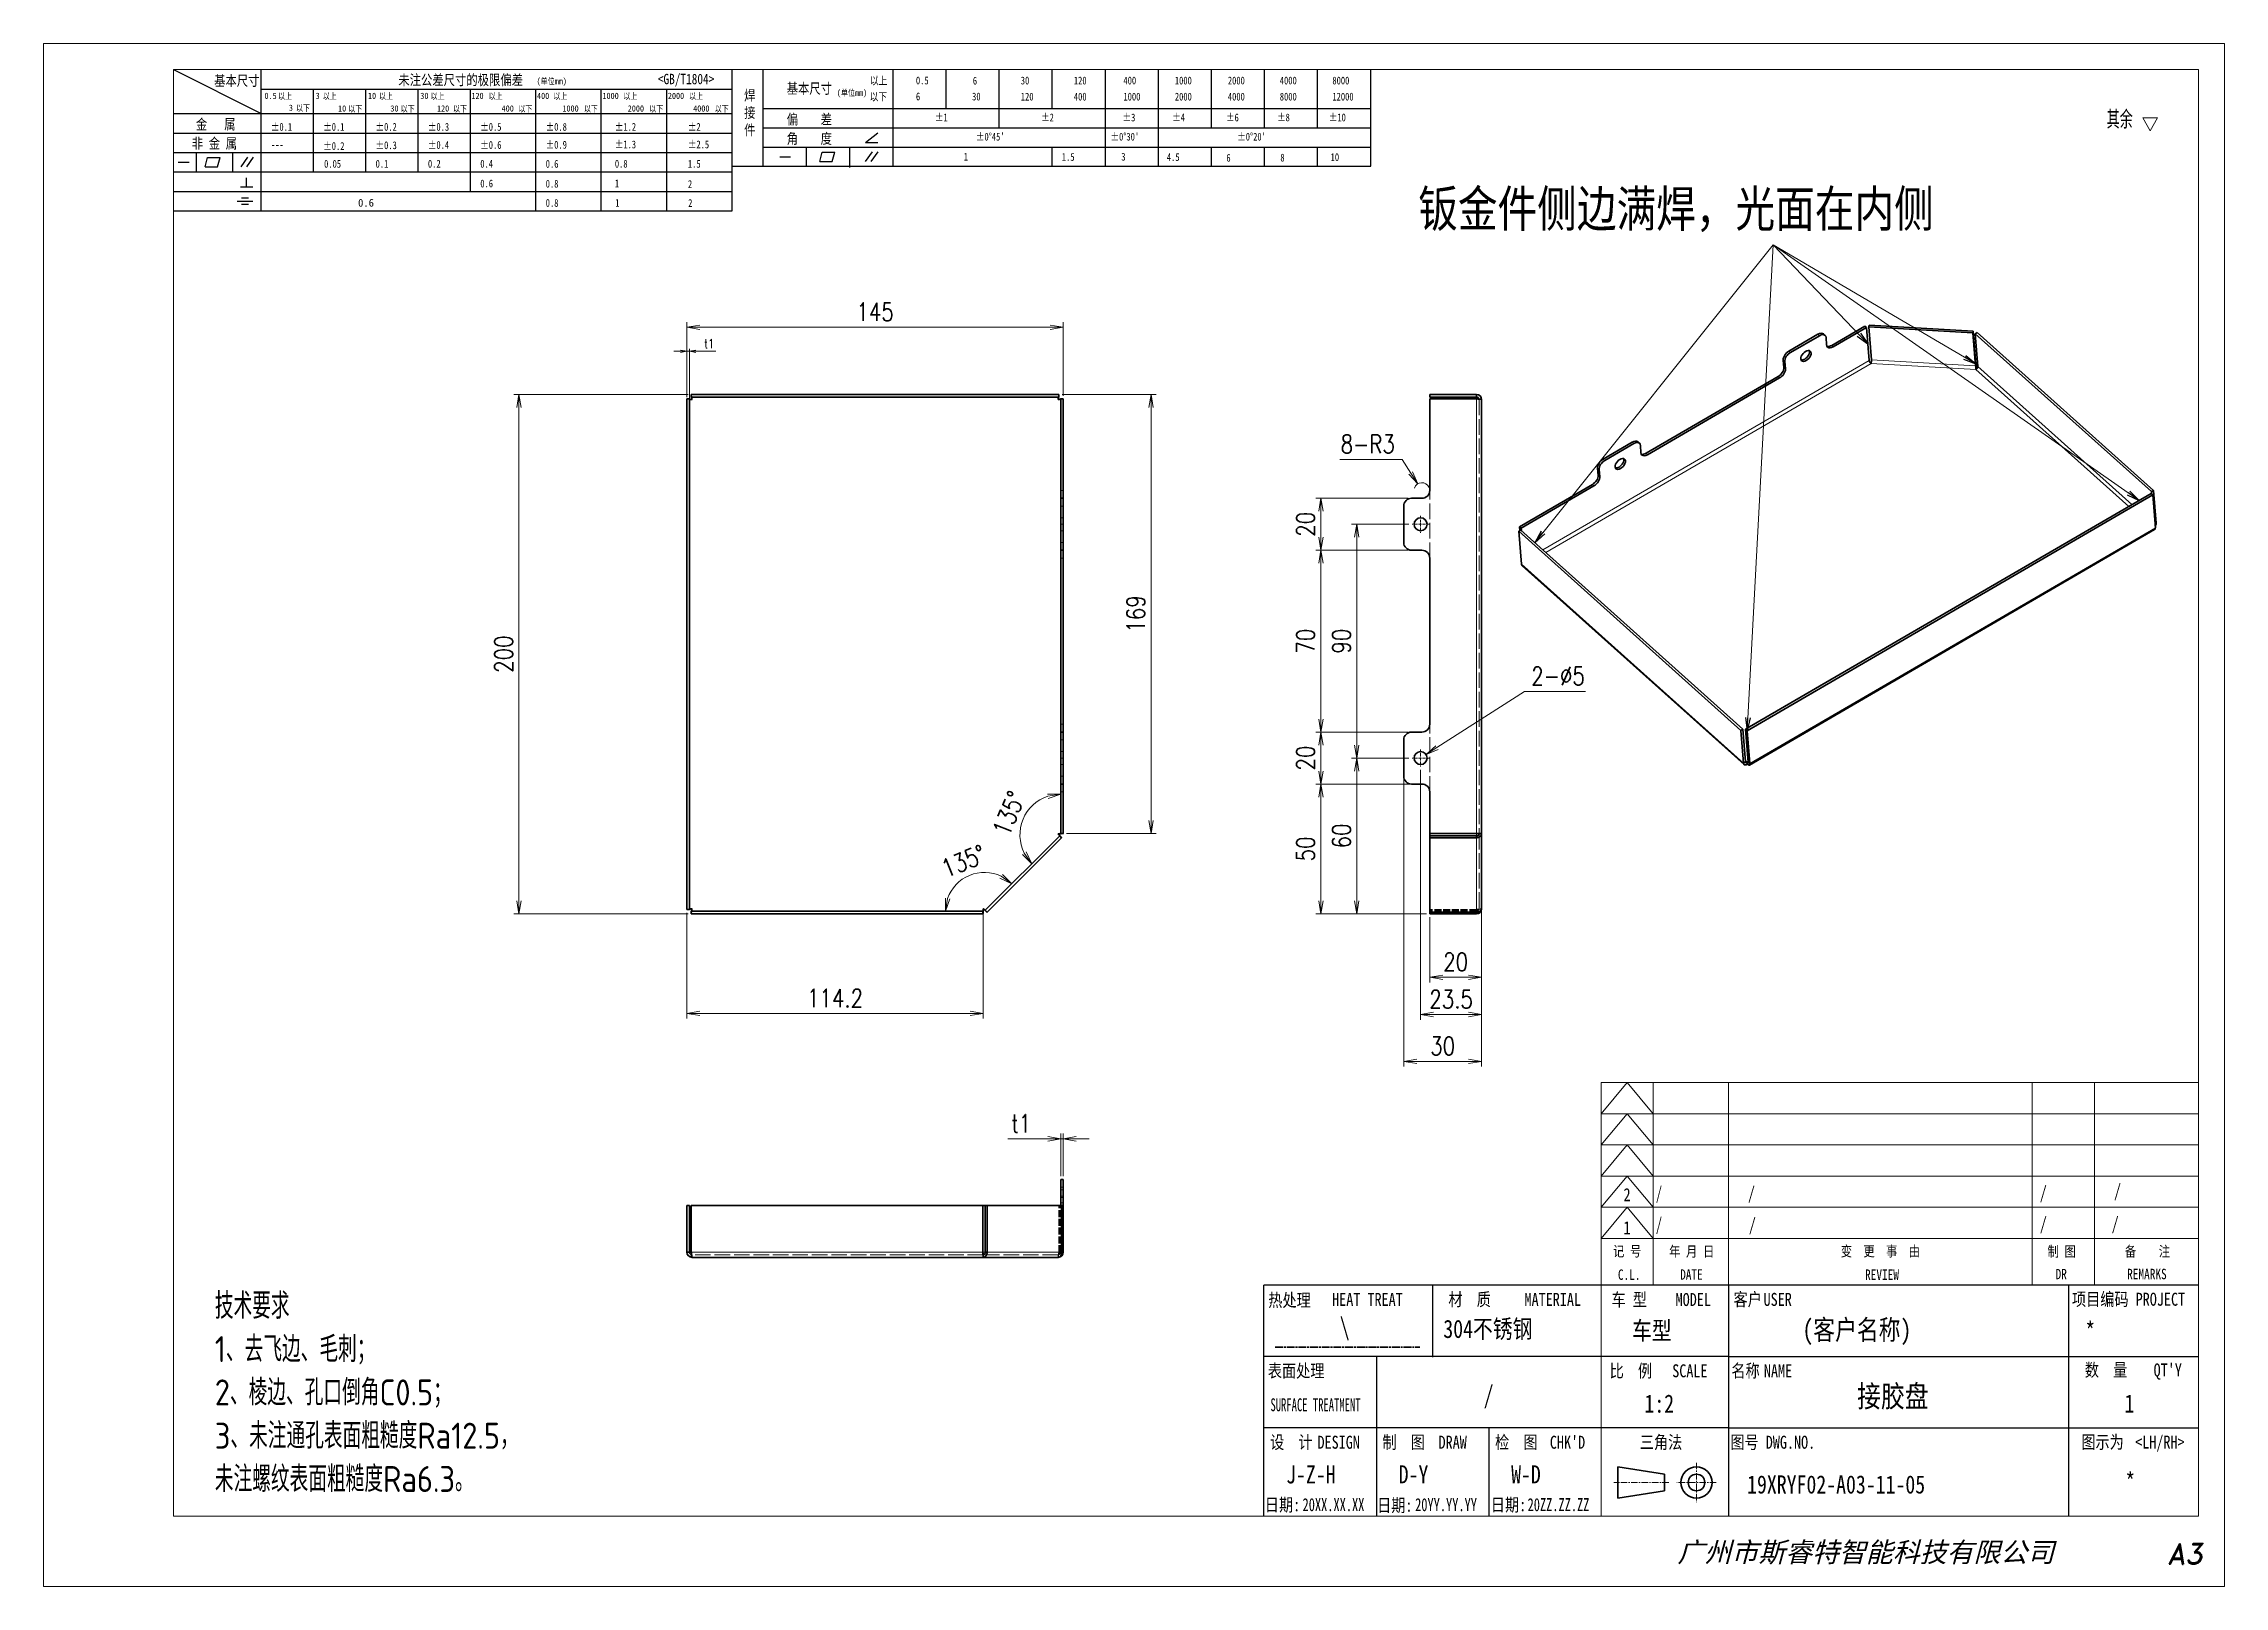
# Model space of a CAD drawing. Header units: millimetres. Extents: x 142029 to 212337, y -20537 to 1533.
# Drawn here: x 142500 to 143340, y 358 to 952 of the extents above; entities that cross this region are included whole.
import ezdxf
from ezdxf.enums import TextEntityAlignment as Align

# ---------------------------------------------------------------- set-up
doc = ezdxf.new("R2010")
doc.units = ezdxf.units.MM
doc.header["$LTSCALE"] = 0.5
for name, pattern in [('AM_ISO02W050x2', [3.75, 3, -0.75]), ('AM_ISO08W050x2', [9, 6, -0.75, 1.5, -0.75]), ('CENTER', [2, 1.25, -0.25, 0.25, -0.25]), ('DASHDOT', [18.5, 12, -3, 0.5, -3]), ('DASHED', [15, 12, -3]), ('DOT2', [0.125, 0, -0.125])]:
    doc.linetypes.add(name, pattern=pattern)
for name, color, linetype, lineweight in [('中心线', 2, 'AM_ISO08W050x2', 18), ('图框', 7, 'Continuous', 18), ('标注线', 3, 'Continuous', 18), ('热处理', 7, 'Continuous', 20), ('粗实线', 7, 'Continuous', 35), ('粗点划线', 6, 'AM_ISO08W050x2', 35), ('虚线', 1, 'AM_ISO02W050x2', 18)]:
    doc.layers.add(name, color=color, linetype=linetype, lineweight=lineweight)
for name, color, linetype in [('图\\M+19E79\\M+195B6\\M+18E9A', 7, 'Continuous'), ('图号', 7, 'Continuous'), ('图名', 7, 'Continuous'), ('数量', 7, 'Continuous'), ('材质', 7, 'Continuous'), ('表面处理', 7, 'Continuous'), ('车型', 7, 'Continuous')]:
    doc.layers.add(name, color=color, linetype=linetype)
doc.layers.add('打印', color=7, linetype='Continuous', lineweight=15, plot=False)
doc.layers.add('打印-禁用', color=7, linetype='Continuous', lineweight=15, plot=False)
doc.styles.add('DIM', font='romans.shx', dxfattribs={"width": 0.8, "bigfont": 'bigfont.shx'})
doc.styles.add('STYLE1', font='')
doc.styles.add('国标', font='simfang.ttf', dxfattribs={"width": 0.8})
doc.styles.add('机械长仿宋', font='gbenor.shx', dxfattribs={"height": 1, "bigfont": 'gbcbig.shx'})
doc.styles.add('标题\\M+18E9A', font='romand.shx', dxfattribs={"oblique": 10, "bigfont": 'bigfont.shx'})
doc.styles.get('STYLE1').set_extended_font_data('SimSun')
doc.dimstyles.new('XR 1-1$0', dxfattribs={"dimtxt": 3.5, "dimasz": 2.5, "dimexe": 1, "dimexo": 0.625, "dimgap": 1.2, "dimtad": 1, "dimzin": 9, "dimdsep": 46, "dimtxsty": 'DIM', "dimblk": 'OPEN', "dimcen": 0, "dimclrd": 8, "dimclre": 8, "dimclrt": 2, "dimazin": 2, "dimtfac": 0.5, "dimtmove": 0, "dimatfit": 3, "dimldrblk": 'OPEN', "dimfxl": 0, "dimtolj": 2, "dimlwd": 18, "dimlwe": 18, "dimarcsym": 0})
doc.dimstyles.new('XR 1-2', dxfattribs={"dimscale": 2, "dimtxt": 3.5, "dimasz": 2.5, "dimexe": 1, "dimexo": 0.625, "dimgap": 1.2, "dimtad": 1, "dimtoh": 1, "dimdsep": 46, "dimtxsty": 'DIM', "dimblk": 'OPEN', "dimcen": 0, "dimclrd": 8, "dimclre": 8, "dimclrt": 2, "dimazin": 2, "dimtfac": 0.5, "dimtmove": 0, "dimatfit": 3, "dimldrblk": 'OPEN', "dimfxl": 0, "dimtolj": 2, "dimlwd": 18, "dimlwe": 18, "dimarcsym": 0})
doc.dimstyles.new('XR 1-2$0', dxfattribs={"dimscale": 2, "dimtxt": 3.5, "dimasz": 2.5, "dimexe": 1, "dimexo": 0.625, "dimgap": 1.2, "dimtad": 1, "dimdsep": 46, "dimtxsty": 'DIM', "dimblk": 'OPEN', "dimcen": 0, "dimclrd": 8, "dimclre": 8, "dimclrt": 2, "dimazin": 2, "dimtfac": 0.5, "dimtmove": 0, "dimatfit": 3, "dimldrblk": 'OPEN', "dimfxl": 0, "dimtolj": 2, "dimlwd": 13, "dimlwe": 13, "dimarcsym": 0})
doc.dimstyles.new('XR 1-2$3', dxfattribs={"dimscale": 2, "dimtxt": 3.5, "dimasz": 2.5, "dimexe": 1, "dimexo": 0.625, "dimgap": 1.2, "dimtad": 1, "dimtoh": 1, "dimdsep": 46, "dimtxsty": 'DIM', "dimblk": 'OPEN', "dimcen": 0, "dimclrd": 8, "dimclre": 8, "dimclrt": 2, "dimazin": 2, "dimtfac": 0.5, "dimtofl": 0, "dimtmove": 0, "dimatfit": 3, "dimldrblk": 'OPEN', "dimfxl": 0, "dimtolj": 2, "dimlwd": 18, "dimlwe": 18, "dimarcsym": 0})
doc.dimstyles.new('XR 1-2$4', dxfattribs={"dimscale": 2, "dimtxt": 3.5, "dimasz": 2.5, "dimexe": 1, "dimexo": 0.625, "dimgap": 1.2, "dimtad": 1, "dimtoh": 1, "dimdsep": 46, "dimtxsty": 'DIM', "dimblk": 'OPEN', "dimcen": 0, "dimclrd": 8, "dimclre": 8, "dimclrt": 2, "dimazin": 2, "dimtfac": 0.5, "dimtofl": 0, "dimtmove": 0, "dimatfit": 3, "dimldrblk": 'OPEN', "dimfxl": 0, "dimtolj": 2, "dimlwd": 18, "dimlwe": 18, "dimarcsym": 0})
doc.dimstyles.new('XR 1-2$7', dxfattribs={"dimscale": 2, "dimtxt": 3.5, "dimasz": 2.5, "dimexe": 1, "dimexo": 0.625, "dimgap": 1.2, "dimtad": 1, "dimdsep": 46, "dimtxsty": 'DIM', "dimblk": 'OPEN', "dimcen": 0, "dimclrd": 8, "dimclre": 8, "dimclrt": 2, "dimazin": 2, "dimtfac": 0.5, "dimtmove": 0, "dimatfit": 3, "dimldrblk": 'OPEN', "dimfxl": 0, "dimtolj": 2, "dimlwd": 13, "dimlwe": 13, "dimarcsym": 0})

msp = doc.modelspace()

# ---------------------------------------------------------------- texts
at = {"layer": '图\\M+19E79\\M+195B6\\M+18E9A', "color": 3, "style": '国标'}
for s, height, width, p in [('/', 5, 0.8, (143269.275, 507.053)), ('/', 5, 0.8, (143297.865, 507.795)), ('2', 5, 0.8, (143108.93, 506.224)), ('/', 5, 0.705904, (143121.394, 506.856)), ('/', 5, 0.8, (143156.865, 506.856)), ('1', 5, 0.8, (143108.908, 493.504)), ('/', 5, 0.705904, (143121.394, 494.856)), ('/', 5, 0.8, (143157.209, 494.686)), ('/', 5, 0.8, (143269.275, 495.053)), ('/', 5, 0.8, (143296.938, 495.075)), ('    (客户名称)', 7.7, 0.8, (143161.064, 452.874)), ('*', 7, 0.8, (143286.809, 452.732)), ('1:2', 7, 0.8, (143116.976, 424.778)), ('J-Z-H', 7, 0.8, (142978.971, 397.545)), ('D-Y', 7, 0.8, (143022.331, 397.545)), ('W-D', 7, 0.8, (143065.651, 397.545)), ('20XX.XX.XX', 5, 0.7, (142985.301, 386.872)), ('20YY.YY.YY', 5, 0.7, (143028.661, 386.872)), ('20ZZ.ZZ.ZZ', 5, 0.7, (143071.981, 386.872))]:
    msp.add_text(s, height=height, dxfattribs=dict(at, width=width)).set_placement(p)
at = {"layer": '图\\M+19E79\\M+195B6\\M+18E9A', "color": 3, "style": '国标', "width": 0.8}
msp.add_text('*', height=7, dxfattribs=at).set_placement((143304.118, 394.744), align=Align.CENTER)
at = {"layer": '图号', "color": 3, "style": '国标', "width": 0.8}
msp.add_text('19XRYF02-A03-11-05', height=7, dxfattribs=at).set_placement((143156.534, 393.659))
at = {"layer": '图名', "color": 3, "style": '国标', "width": 0.8}
msp.add_text('接胶盘', height=8.4, dxfattribs=at).set_placement((143212.679, 426.939), align=Align.CENTER)
at = {"layer": '数量', "color": 3, "style": '国标', "width": 0.8}
msp.add_text('1', height=7, dxfattribs=at).set_placement((143303.81, 424.809), align=Align.CENTER)
at = {"layer": '材质', "color": 3, "style": '国标', "width": 0.8}
msp.add_text('304不锈钢', height=7, dxfattribs=at).set_placement((143056.691, 453.552), align=Align.CENTER)
at = {"layer": '标注线', "color": 2, "insert": (143029.851, 879.318), "char_height": 14, "attachment_point": 7, "style": 'DIM'}
msp.add_mtext('{\\f宋体|b0|i0|c134|p2;钣金件侧边满焊，光面在内侧}', dxfattribs=at)
at = {"layer": '标注线', "color": 2, "insert": (142566.323, 394.249), "char_height": 10, "width": 229.64922, "attachment_point": 7, "style": '机械长仿宋'}
msp.add_mtext('\\A2;技术要求\\P1、去飞边、毛刺；\\P2、棱边、孔口倒角C0.5；\\P3、未注通孔表面粗糙度Ra12.5，\\P未注螺纹表面粗糙度Ra6.3。\\P', dxfattribs=at)
at = {"layer": '热处理', "color": 3, "style": '国标', "width": 0.8}
msp.add_text('\\', height=7, dxfattribs=at).set_placement((143001.534, 454.304), align=Align.CENTER)
at = {"layer": '表面处理', "color": 3, "style": '国标', "width": 0.8}
msp.add_text('/', height=7, dxfattribs=at).set_placement((143056.975, 428.198), align=Align.CENTER)
at = {"layer": '车型', "color": 3, "style": '国标', "width": 0.8}
msp.add_text('  车型', height=7, dxfattribs=at).set_placement((143104.585, 452.904))

# ---------------------------------------------------------------- blocks, each defined once
blk = doc.blocks.new('GZDEH零件A3图框V01版')
at = {"layer": '中心线', "color": 1, "linetype": 'CENTER', "lineweight": 5, "ltscale": 2}
for p, q in [((3175.82, -1822.66), (3175.82, -1830.26)), ((3170.49, -1826.46), (3159.89, -1826.46)), ((3179.62, -1826.46), (3172.02, -1826.46))]:
    blk.add_line(p, q, dxfattribs=at)
at = {"layer": '图\\M+19E79\\M+195B6\\M+18E9A', "color": 9}
for p, q in [((2882.49, -1554.46), (2899.37, -1562.92)), ((2899.37, -1581.67), (2899.37, -1554.46)), ((2990.09, -1581.67), (2990.09, -1554.46)), ((2996.09, -1573.08), (2996.09, -1554.46)), ((3021.09, -1561.98), (3021.09, -1554.46)), ((3031.31, -1561.98), (3031.31, -1554.46)), ((3041.53, -1561.98), (3041.53, -1554.46)), ((3051.75, -1561.98), (3051.75, -1554.46)), ((3061.98, -1561.98), (3061.98, -1554.46)), ((3072.2, -1561.98), (3072.2, -1554.46)), ((3082.42, -1561.98), (3082.42, -1554.46)), ((3092.64, -1561.98), (3092.64, -1554.46)), ((3102.86, -1561.98), (3102.86, -1554.46)), ((3113.09, -1573.08), (3113.09, -1554.46)), ((2899.37, -1558.24), (2990.09, -1558.24)), ((2909.45, -1574.17), (2909.45, -1558.24)), ((2919.53, -1574.17), (2919.53, -1558.24)), ((2929.61, -1574.17), (2929.61, -1558.24)), ((2939.69, -1577.92), (2939.69, -1558.24)), ((2952.29, -1581.67), (2952.29, -1558.24)), ((2964.89, -1581.67), (2964.89, -1558.24)), ((2977.49, -1581.67), (2977.49, -1558.24)), ((2996.09, -1561.98), (3113.09, -1561.98)), ((3021.09, -1573.08), (3021.09, -1561.98)), ((3041.53, -1565.68), (3041.53, -1561.98)), ((3061.98, -1573.08), (3061.98, -1561.98)), ((3072.2, -1573.08), (3072.2, -1561.98)), ((3082.42, -1565.68), (3082.42, -1561.98)), ((3092.64, -1565.68), (3092.64, -1561.98)), ((3102.86, -1565.68), (3102.86, -1561.98)), ((2882.49, -1562.92), (2990.09, -1562.92)), ((2996.09, -1565.68), (3113.09, -1565.68)), ((2882.49, -1566.67), (2990.09, -1566.67)), ((2882.49, -1570.42), (2990.09, -1570.42)), ((2886.92, -1574.12), (2886.92, -1570.42)), ((2893.91, -1574.12), (2893.91, -1570.42)), ((2996.09, -1569.38), (3113.09, -1569.38)), ((3004.42, -1573.08), (3004.42, -1569.38)), ((3006.97, -1572.12), (3007.45, -1570.33)), ((3007.45, -1570.33), (3009.86, -1570.33)), ((3009.39, -1572.12), (3009.86, -1570.33)), ((3012.75, -1573.08), (3012.75, -1569.38)), ((3015.75, -1568.51), (3018.15, -1566.66)), ((3015.75, -1568.51), (3018.15, -1568.51)), ((3015.81, -1572.12), (3017.15, -1570.26)), ((3016.89, -1572.12), (3018.23, -1570.26)), ((3051.75, -1573.08), (3051.75, -1569.38)), ((3082.42, -1573.08), (3082.42, -1569.48)), ((3092.64, -1573.08), (3092.64, -1569.38)), ((3102.86, -1573.08), (3102.86, -1569.38)), ((2882.49, -1574.17), (2990.09, -1574.17)), ((2883.43, -1572.27), (2885.49, -1572.27)), ((2888.59, -1573.16), (2889.07, -1571.37)), ((2888.59, -1573.16), (2891, -1573.16)), ((2889.07, -1571.37), (2891.48, -1571.37)), ((2891, -1573.16), (2891.48, -1571.37)), ((2895.52, -1573.16), (2896.85, -1571.3)), ((2896.6, -1573.16), (2897.94, -1571.3)), ((2990.09, -1573.08), (3113.09, -1573.08)), ((2999.26, -1571.23), (3001.32, -1571.23)), ((3006.97, -1572.12), (3009.39, -1572.12)), ((3012.75, -1573.33), (3012.75, -1573.08)), ((2882.49, -1577.92), (2990.09, -1577.92)), ((2895.42, -1577.05), (2897.81, -1577.05)), ((2895.57, -1579.17), (2896.92, -1579.17)), ((2896.58, -1577.05), (2896.58, -1575.28)), ((2882.49, -1581.67), (2990.09, -1581.67)), ((2894.79, -1579.77), (2897.77, -1579.77)), ((2895.57, -1580.37), (2896.93, -1580.37)), ((3272.49, -1788.46), (3092.49, -1788.46)), ((3124.99, -1788.46), (3124.99, -1802.35)), ((3181.99, -1788.46), (3181.99, -1832.96)), ((3247.49, -1788.46), (3247.49, -1832.96)), ((3181.99, -1802.21), (3092.49, -1802.21)), ((3114.17, -1802.21), (3114.17, -1815.96)), ((3181.99, -1802.21), (3272.49, -1802.21)), ((3181.99, -1815.96), (3092.49, -1815.96)), ((3114.17, -1815.96), (3114.17, -1832.96)), ((3114.17, -1815.96), (3114.17, -1832.96)), ((3135.83, -1815.96), (3135.83, -1832.96)), ((3135.83, -1815.96), (3135.83, -1832.96)), ((3181.99, -1815.96), (3272.49, -1815.96))]:
    blk.add_line(p, q, dxfattribs=at)
at = {"layer": '图\\M+19E79\\M+195B6\\M+18E9A', "color": 7}
blk.add_line((3272.49, -1788.46), (3092.49, -1788.46), dxfattribs=at)
at = {"layer": '图\\M+19E79\\M+195B6\\M+18E9A', "color": 9, "linetype": 'Continuous'}
blk.add_line((3092.49, -1832.96), (3092.49, -1788.46), dxfattribs=at)
at = {"layer": '图框', "linetype": 'Continuous'}
for p, q in [((2882.49, -1554.46), (2882.49, -1832.96)), ((3272.49, -1554.46), (2882.49, -1554.46)), ((3272.49, -1832.96), (3272.49, -1554.46)), ((3157.49, -1749.46), (3272.49, -1749.46)), ((3157.49, -1832.96), (3157.49, -1749.46)), ((2882.49, -1832.96), (3272.49, -1832.96))]:
    blk.add_line(p, q, dxfattribs=at)
at = {"layer": '图框', "color": 9}
for p, q in [((3157.49, -1755.46), (3162.49, -1749.46)), ((3162.49, -1749.46), (3167.49, -1755.46)), ((3167.49, -1788.46), (3167.49, -1749.46)), ((3240.49, -1788.46), (3240.49, -1749.46)), ((3252.49, -1749.46), (3252.49, -1788.46)), ((3157.49, -1755.46), (3272.49, -1755.46)), ((3157.49, -1761.46), (3162.49, -1755.46)), ((3162.49, -1755.46), (3167.49, -1761.46)), ((3157.49, -1761.46), (3272.49, -1761.46)), ((3157.49, -1767.46), (3162.49, -1761.46)), ((3162.49, -1761.46), (3167.49, -1767.46)), ((3157.49, -1767.46), (3272.49, -1767.46)), ((3157.49, -1773.46), (3162.49, -1767.46)), ((3162.49, -1767.46), (3167.49, -1773.46)), ((3157.49, -1773.46), (3272.49, -1773.46)), ((3157.49, -1779.46), (3162.49, -1773.46)), ((3162.49, -1773.46), (3167.49, -1779.46)), ((3157.49, -1779.46), (3272.49, -1779.46))]:
    blk.add_line(p, q, dxfattribs=at)
at = {"layer": '图框', "color": 9, "linetype": 'Continuous'}
blk.add_line((3181.99, -1749.46), (3181.99, -1832.96), dxfattribs=at)
at = {"layer": '图框', "color": 2, "linetype": 'ByBlock', "lineweight": 35}
for p, q in [((3169.69, -1824.86), (3160.69, -1823.46)), ((3160.69, -1829.46), (3160.69, -1823.46)), ((3169.69, -1824.86), (3169.69, -1828.06)), ((3169.69, -1828.06), (3160.69, -1829.46))]:
    blk.add_line(p, q, dxfattribs=at)
for radius in [3, 1.6]:
    blk.add_circle((3175.82, -1826.46), radius, dxfattribs=at)
at = {"layer": '打印-禁用', "linetype": 'Continuous'}
for p, q in [((2857.49, -1549.46), (2857.49, -1846.46)), ((3277.49, -1549.46), (2857.49, -1549.46)), ((3277.49, -1846.46), (3277.49, -1549.46)), ((2857.49, -1846.46), (3277.49, -1846.46))]:
    blk.add_line(p, q, dxfattribs=at)
at = {"layer": '图\\M+19E79\\M+195B6\\M+18E9A', "color": 9, "style": '国标'}
for s, height, width, p in [('基本尺寸', 2, 0.8, (2890.33, -1557.58)), ('未注公差尺寸的极限偏差', 2, 0.8, (2925.81, -1557.44)), ('<GB/T1804>', 2, 0.8, (2975.78, -1557.27)), ('基本尺寸', 2, 0.8, (3000.6, -1559.1)), ('以上', 1.5, 0.8, (3016.64, -1557.33)), ('0.5', 1.5, 0.8, (3025.49, -1557.3)), ('6', 1.5, 0.8, (3036.45, -1557.34)), ('30', 1.5, 0.8, (3045.69, -1557.31)), ('120', 1.5, 0.8, (3055.91, -1557.31)), ('400', 1.5, 0.8, (3065.46, -1557.31)), ('1000', 1.5, 0.8, (3075.36, -1557.31)), ('2000', 1.5, 0.8, (3085.57, -1557.31)), ('4000', 1.5, 0.8, (3095.57, -1557.31)), ('8000', 1.5, 0.8, (3105.7, -1557.31)), ('30', 1.2, 0.8, (2930.04, -1560.11)), ('以下', 1.5, 0.8, (3016.58, -1560.43)), ('6', 1.5, 0.8, (3025.49, -1560.38)), ('30', 1.5, 0.8, (3036.31, -1560.39)), ('120', 1.5, 0.8, (3045.69, -1560.41)), ('400', 1.5, 0.8, (3055.91, -1560.41)), ('1000', 1.5, 0.8, (3065.46, -1560.41)), ('2000', 1.5, 0.8, (3075.36, -1560.41)), ('4000', 1.5, 0.8, (3085.57, -1560.41)), ('8000', 1.5, 0.8, (3095.57, -1560.41)), ('12000', 1.5, 0.8, (3105.7, -1560.41)), ('金   属', 2, 0.8, (2886.82, -1565.98)), ('±0.1', 1.5, 0.8, (2901.27, -1566.23)), ('±0.1', 1.5, 0.8, (2911.35, -1566.23)), ('±0.2', 1.5, 0.8, (2921.43, -1566.23)), ('±0.3', 1.5, 0.8, (2931.51, -1566.23)), ('±0.5', 1.5, 0.8, (2941.59, -1566.23)), ('±0.8', 1.5, 0.8, (2954.19, -1566.23)), ('±1.2', 1.5, 0.8, (2967.51, -1566.23)), ('±2', 1.5, 0.8, (2981.58, -1566.23)), ('偏    差', 2, 0.8, (3000.6, -1565.04)), ('角    度', 2, 0.8, (3000.6, -1568.74)), ('±1', 1.5, 0.8, (3029.16, -1564.42)), ("±0%%D45'", 1.5, 0.8, (3037.06, -1568.12)), ('±2', 1.5, 0.8, (3049.61, -1564.42)), ("±0%%D30'", 1.5, 0.8, (3062.98, -1568.12)), ('±3', 1.5, 0.8, (3065.3, -1564.42)), ('±4', 1.5, 0.8, (3074.85, -1564.42)), ('±6', 1.5, 0.8, (3085.22, -1564.42)), ("±0%%D20'", 1.5, 0.8, (3087.38, -1568.12)), ('±8', 1.5, 0.8, (3095.06, -1564.42)), ('±10', 1.5, 0.8, (3105.02, -1564.42)), ('非 金 属', 2, 0.8, (2886.02, -1569.65)), ('---', 1.5, 0.8, (2901.27, -1569.65)), ('±0.2', 1.5, 0.8, (2911.35, -1569.92)), ('±0.3', 1.5, 0.8, (2921.43, -1569.77)), ('±0.4', 1.5, 0.8, (2931.51, -1569.71)), ('±0.6', 1.5, 0.8, (2941.59, -1569.71)), ('±0.9', 1.5, 0.8, (2954.19, -1569.68)), ('±1.3', 1.5, 0.8, (2967.51, -1569.62)), ('±2.5', 1.5, 0.8, (2981.58, -1569.61)), ('1', 1.5, 0.8, (3034.69, -1571.98)), ('1.5', 1.5, 0.8, (3053.59, -1572.01)), ('3', 1.5, 0.8, (3065.05, -1571.98)), ('4.5', 1.5, 0.8, (3073.82, -1572.05)), ('6', 1.5, 0.8, (3085.28, -1572.19)), ('8', 1.5, 0.8, (3095.68, -1572.15)), ('10', 1.5, 0.8, (3105.36, -1572.06)), ('0.1', 1.5, 0.8, (2921.43, -1573.34)), ('0.2', 1.5, 0.8, (2931.51, -1573.33)), ('0.4', 1.5, 0.8, (2941.59, -1573.33)), ('0.6', 1.5, 0.8, (2954.19, -1573.35)), ('0.8', 1.5, 0.8, (2967.51, -1573.33)), ('1.5', 1.5, 0.8, (2981.58, -1573.34)), ('0.6', 1.5, 0.8, (2941.59, -1577.14)), ('0.8', 1.5, 0.8, (2954.19, -1577.17)), ('1', 1.5, 0.8, (2967.51, -1577.12)), ('2', 1.5, 0.8, (2981.58, -1577.26)), ('0.8', 1.5, 0.8, (2954.19, -1580.87)), ('1', 1.5, 0.8, (2967.59, -1580.86)), ('2', 1.5, 0.8, (2981.62, -1580.89)), ('热处理', 2.5, 0.8, (3093.35, -1792.61)), ('材  质', 2.5, 0.8, (3128.04, -1792.46)), ('项目编码 PROJECT', 2.5, 0.8, (3248.13, -1792.43)), ('表面处理', 2.5, 0.8, (3093.27, -1806.21)), ('比  例\u3000', 2.5, 0.8, (3159.1, -1806.21)), ('SCALE', 2.5, 0.8, (3171.15, -1806.21)), ('名称\u3000', 2.5, 0.8, (3182.54, -1806.21)), ('NAME', 2.5, 0.8, (3188.8, -1806.21)), ('数  量', 2.5, 0.8, (3250.61, -1806.05)), ("QT'Y ", 2.5, 0.8, (3263.86, -1806.05)), ('SURFACE TREATMENT', 2.5, 0.6, (3093.77, -1812.75)), (' DESIGN', 2.5, 0.8, (3101.47, -1819.96)), (' DRAW', 2.5, 0.8, (3124.78, -1819.96)), ("CHK'D", 2.5, 0.8, (3147.58, -1819.96)), ('三角法', 2.5, 0.8, (3164.9, -1819.96)), ('图号', 2.5, 0.8, (3182.36, -1819.96)), ('DWG.NO.', 2.5, 0.8, (3189.16, -1819.96)), ('图示为', 2.5, 0.8, (3249.94, -1819.93)), ('<LH/RH>', 2.5, 0.8, (3260.31, -1819.93))]:
    blk.add_text(s, height=height, dxfattribs=dict(at, width=width)).set_placement(p)
at = {"layer": '图\\M+19E79\\M+195B6\\M+18E9A', "color": 9, "lineweight": 15, "style": '国标', "width": 0.8}
for s, p in [('(单位mm)', (2952.44, -1557.27)), ('(单位mm)', (3010.27, -1559.51)), ('0.5', (2900.03, -1560.11)), ('以上', (2902.64, -1560.16)), ('3', (2904.73, -1562.41)), ('以下', (2906.1, -1562.46)), ('3', (2909.88, -1560.11)), ('以上', (2911.25, -1560.16)), ('10', (2914.19, -1562.54)), ('以下', (2916.18, -1562.59)), ('10', (2919.96, -1560.11)), ('以上', (2922.09, -1560.16)), ('30', (2924.27, -1562.54)), ('以下', (2926.26, -1562.59)), ('以上', (2932.02, -1560.16)), ('120', (2933.26, -1562.54)), ('以下', (2936.34, -1562.59)), ('120', (2939.88, -1560.11)), ('以上', (2943.21, -1560.16)), ('400', (2945.7, -1562.54)), ('以下', (2948.94, -1562.59)), ('400', (2952.52, -1560.11)), ('以上', (2955.68, -1560.16)), ('1000', (2957.41, -1562.54)), ('以下', (2961.54, -1562.59)), ('1000', (2965.12, -1560.11)), ('以上', (2969.16, -1560.16)), ('2000', (2969.99, -1562.54)), ('以下', (2974.14, -1562.59)), ('2000', (2977.72, -1560.11)), ('以上', (2981.8, -1560.16)), ('4000', (2982.59, -1562.54)), ('以下', (2986.74, -1562.59))]:
    blk.add_text(s, height=1.2, dxfattribs=at).set_placement(p)
at = {"layer": '图\\M+19E79\\M+195B6\\M+18E9A', "color": 9, "lineweight": 13, "style": '国标'}
blk.add_text('0.6', height=1.5, dxfattribs=at).set_placement((2918.05, -1580.85))
at = {"layer": '图\\M+19E79\\M+195B6\\M+18E9A', "color": 9, "style": '国标', "width": 0.8}
for s, p in [('HEAT TREAT', (3112.45, -1792.46)), ('MATERIAL', (3148.14, -1792.46)), ('客户', (3185.68, -1792.46)), ('USER', (3191.46, -1792.46)), ('设  计', (3097.79, -1819.96)), ('制  图', (3119.43, -1819.96)), ('检  图', (3141.11, -1819.96)), ('日期:', (3096.09, -1832)), ('日期:', (3117.71, -1832.1)), ('日期:', (3139.62, -1832))]:
    blk.add_text(s, height=2.5, dxfattribs=at).set_placement(p, align=Align.CENTER)
for s, p in [('车 型', (3162.87, -1791.2)), ('MODEL', (3175.2, -1791.24))]:
    blk.add_text(s, height=2.5, dxfattribs=at).set_placement(p, align=Align.MIDDLE)
at = {"layer": '图\\M+19E79\\M+195B6\\M+18E9A', "color": 7, "lineweight": -3, "style": 'STYLE1', "oblique": 15}
blk.add_text('广州市斯睿特智能科技有限公司', height=3.8, dxfattribs=at).set_placement((3172.16, -1841.78))
at = {"layer": '图\\M+19E79\\M+195B6\\M+18E9A', "color": 7, "style": '标题\\M+18E9A', "oblique": 10}
blk.add_text('A3', height=4, dxfattribs=at).set_placement((3269.91, -1840.2), align=Align.MIDDLE)
at = {"layer": '图\\M+19E79\\M+195B6\\M+18E9A', "color": 9, "style": '国标'}
for s, insert, char_height, width, attachment_point in [('焊\\P接\\P件', (2992.39, -1558.41), 2, 3.1877, 1), ('0.05', (2911.51, -1573.37), 1.5, 5.1982, 7)]:
    blk.add_mtext(s, dxfattribs=dict(at, insert=insert, char_height=char_height, width=width, attachment_point=attachment_point))
at = {"layer": '图框', "color": 9, "style": '国标', "width": 0.8}
for s, p in [('记 号', (3162.47, -1782.94)), ('年 月 日', (3174.9, -1782.98)), ('变  更  事  由', (3211.24, -1782.93)), ('C.L.', (3162.86, -1787.45)), ('DATE', (3174.85, -1787.42)), ('REVIEW', (3211.55, -1787.45))]:
    blk.add_text(s, height=2, dxfattribs=at).set_placement(p, align=Align.CENTER)
for s, p in [('制 图', (3246.15, -1781.95)), ('备    注', (3262.68, -1781.92)), ('DR', (3246.06, -1786.34)), ('REMARKS', (3262.57, -1786.32))]:
    blk.add_text(s, height=2, dxfattribs=at).set_placement(p, align=Align.MIDDLE)
blk = doc.blocks.new('DEH A3')
at = {"layer": '图框'}
blk.add_blockref('GZDEH零件A3图框V01版', (-2857.49, 1846.46), dxfattribs=at)
blk = doc.blocks.new('FINISHER_1')
at = {"layer": '标注线'}
for p, q in [((0, 0), (-1.44, 2.5)), ((-1.44, 2.5), (1.44, 2.5)), ((1.44, 2.5), (0, 0))]:
    blk.add_line(p, q, dxfattribs=at)
blk = doc.blocks.new('其余任何12.5')
at = {"layer": '标注线', "color": 2, "linetype": 'ByBlock', "lineweight": 30}
blk.add_blockref('FINISHER_1', (0, 0), dxfattribs=at)
at = {"layer": '标注线', "color": 7, "linetype": 'DOT2', "style": '机械长仿宋'}
blk.add_text('其余', height=3.5, dxfattribs=at).set_placement((-8.38, 0.4))
blk = doc.blocks.new('_Open')
at = {"color": 0, "linetype": 'ByBlock', "lineweight": -2}
for p, q in [((-1, 0.17), (0, 0)), ((-1, -0.17), (0, 0)), ((0, 0), (-1, 0))]:
    blk.add_line(p, q, dxfattribs=at)
blk = doc.blocks.new('*D28')
at = {"layer": 'Defpoints', "color": 0, "transparency": 16777216}
for p in [(142683.48, 816.84), (142749.84, 816.84), (142749.84, 616.84)]:
    blk.add_point(p, dxfattribs=at)
at = {"layer": '标注线', "color": 8, "lineweight": 13, "transparency": 16777216}
for p, q in [((142748.59, 816.84), (142681.48, 816.84)), ((142683.48, 621.84), (142683.48, 811.84)), ((142748.59, 616.84), (142681.48, 616.84))]:
    blk.add_line(p, q, dxfattribs=at)
at = {"layer": '标注线', "color": 8, "linetype": 'ByBlock', "lineweight": 13, "transparency": 16777216, "xscale": 5, "yscale": 5, "zscale": 5}
for p, rotation in [((142683.48, 816.84), 90), ((142683.48, 616.84), 270)]:
    blk.add_blockref('_Open', p, dxfattribs=dict(at, rotation=rotation))
at = {"layer": '标注线', "color": 2, "transparency": 16777216, "insert": (142677.58, 716.84), "char_height": 7, "attachment_point": 5, "rotation": 90, "style": 'DIM'}
blk.add_mtext('\\A2;200', dxfattribs=at)
blk = doc.blocks.new('*D29')
at = {"layer": 'Defpoints', "color": 0, "transparency": 16777216}
for p in [(142748.13, 842.72), (142748.13, 815.11), (142893.13, 815.11)]:
    blk.add_point(p, dxfattribs=at)
at = {"layer": '标注线', "color": 8, "lineweight": 13, "transparency": 16777216}
for p, q in [((142748.13, 816.36), (142748.13, 844.72)), ((142888.13, 842.72), (142753.13, 842.72)), ((142893.13, 816.36), (142893.13, 844.72))]:
    blk.add_line(p, q, dxfattribs=at)
at = {"layer": '标注线', "color": 8, "linetype": 'ByBlock', "lineweight": 13, "transparency": 16777216, "xscale": 5, "yscale": 5, "zscale": 5, "rotation": 180}
blk.add_blockref('_Open', (142748.13, 842.72), dxfattribs=at)
at = {"layer": '标注线', "color": 8, "linetype": 'ByBlock', "lineweight": 13, "transparency": 16777216, "xscale": 5, "yscale": 5, "zscale": 5}
blk.add_blockref('_Open', (142893.13, 842.72), dxfattribs=at)
at = {"layer": '标注线', "color": 2, "transparency": 16777216, "insert": (142820.63, 848.62), "char_height": 7, "attachment_point": 5, "style": 'DIM'}
blk.add_mtext('\\A2;145', dxfattribs=at)
blk = doc.blocks.new('*D30')
at = {"layer": 'Defpoints', "color": 0, "transparency": 16777216}
for p in [(142748.13, 618.55), (142862.3, 618.84), (142862.3, 578.51)]:
    blk.add_point(p, dxfattribs=at)
at = {"layer": '标注线', "color": 8, "lineweight": 13, "transparency": 16777216}
for p, q in [((142748.13, 617.3), (142748.13, 576.51)), ((142862.3, 617.59), (142862.3, 576.51)), ((142753.13, 578.51), (142857.3, 578.51))]:
    blk.add_line(p, q, dxfattribs=at)
at = {"layer": '标注线', "color": 8, "linetype": 'ByBlock', "lineweight": 13, "transparency": 16777216, "xscale": 5, "yscale": 5, "zscale": 5, "rotation": 180}
blk.add_blockref('_Open', (142748.13, 578.51), dxfattribs=at)
at = {"layer": '标注线', "color": 8, "linetype": 'ByBlock', "lineweight": 13, "transparency": 16777216, "xscale": 5, "yscale": 5, "zscale": 5}
blk.add_blockref('_Open', (142862.3, 578.51), dxfattribs=at)
at = {"layer": '标注线', "color": 2, "transparency": 16777216, "insert": (142805.22, 584.41), "char_height": 7, "attachment_point": 5, "style": 'DIM'}
blk.add_mtext('\\A2;114.2', dxfattribs=at)
blk = doc.blocks.new('*D31')
at = {"layer": 'Defpoints', "color": 0, "transparency": 16777216}
for p in [(142891.75, 646.87), (142862.72, 632.82), (142749.84, 617.84), (142862.18, 617.84), (142863.1, 618.22)]:
    blk.add_point(p, dxfattribs=at)
at = {"layer": '标注线', "color": 8, "lineweight": 18, "transparency": 16777216}
blk.add_arc((142862.72, 617.84), 14.98, 64.21312, 160.78688, dxfattribs=at)
at = {"layer": '标注线', "color": 8, "linetype": 'ByBlock', "lineweight": 18, "transparency": 16777216, "xscale": 5, "yscale": 5, "zscale": 5}
for p, rotation in [((142873.31, 628.44), 324.6065590621736), ((142847.74, 617.84), 260.393440937856)]:
    blk.add_blockref('_Open', p, dxfattribs=dict(at, rotation=rotation))
at = {"layer": '标注线', "color": 2, "transparency": 16777216, "insert": (142854.73, 637.13), "char_height": 7, "attachment_point": 5, "rotation": 22.5, "style": 'DIM'}
blk.add_mtext('\\A2;135%%d', dxfattribs=at)
blk = doc.blocks.new('*D32')
at = {"layer": 'Defpoints', "color": 0, "transparency": 16777216}
for p in [(142892.13, 663.84), (142881.05, 658.34), (142891.75, 646.87), (142892.13, 647.8), (142863.1, 618.22)]:
    blk.add_point(p, dxfattribs=at)
at = {"layer": '标注线', "color": 8, "lineweight": 18, "transparency": 16777216}
blk.add_arc((142892.13, 647.26), 15.68, 108.35403, 206.64597, dxfattribs=at)
at = {"layer": '标注线', "color": 8, "linetype": 'ByBlock', "lineweight": 18, "transparency": 16777216, "xscale": 5, "yscale": 5, "zscale": 5}
for p, rotation in [((142892.13, 662.93), 9.177016688813092), ((142881.05, 636.17), 305.8229833112039)]:
    blk.add_blockref('_Open', p, dxfattribs=dict(at, rotation=rotation))
at = {"layer": '标注线', "color": 2, "transparency": 16777216, "insert": (142872.2, 655.51), "char_height": 7, "attachment_point": 5, "rotation": 67.5, "style": 'DIM'}
blk.add_mtext('\\A2;135%%d', dxfattribs=at)
blk = doc.blocks.new('*D33')
at = {"layer": 'Defpoints', "color": 0, "transparency": 16777216}
for p in [(142891.42, 816.84), (142926.96, 816.84), (142893.13, 647.8)]:
    blk.add_point(p, dxfattribs=at)
at = {"layer": '标注线', "color": 8, "lineweight": 13, "transparency": 16777216}
for p, q in [((142892.67, 816.84), (142928.96, 816.84)), ((142926.96, 652.8), (142926.96, 811.84)), ((142894.38, 647.8), (142928.96, 647.8))]:
    blk.add_line(p, q, dxfattribs=at)
at = {"layer": '标注线', "color": 8, "linetype": 'ByBlock', "lineweight": 13, "transparency": 16777216, "xscale": 5, "yscale": 5, "zscale": 5}
for p, rotation in [((142926.96, 816.84), 90), ((142926.96, 647.8), 270)]:
    blk.add_blockref('_Open', p, dxfattribs=dict(at, rotation=rotation))
at = {"layer": '标注线', "color": 2, "transparency": 16777216, "insert": (142921.06, 732.32), "char_height": 7, "attachment_point": 5, "rotation": 90, "style": 'DIM'}
blk.add_mtext('\\A2;169', dxfattribs=at)
blk = doc.blocks.new('*D34')
at = {"layer": 'Defpoints', "color": 0, "transparency": 16777216}
for p in [(142992.36, 666.84), (143029.27, 666.84), (143034.27, 616.84)]:
    blk.add_point(p, dxfattribs=at)
at = {"layer": '标注线', "color": 8, "lineweight": 13, "transparency": 16777216}
for p, q in [((143028.02, 666.84), (142990.36, 666.84)), ((142992.36, 621.84), (142992.36, 661.84)), ((143033.02, 616.84), (142990.36, 616.84))]:
    blk.add_line(p, q, dxfattribs=at)
at = {"layer": '标注线', "color": 8, "linetype": 'ByBlock', "lineweight": 13, "transparency": 16777216, "xscale": 5, "yscale": 5, "zscale": 5}
for p, rotation in [((142992.36, 666.84), 90), ((142992.36, 616.84), 270)]:
    blk.add_blockref('_Open', p, dxfattribs=dict(at, rotation=rotation))
at = {"layer": '标注线', "color": 2, "transparency": 16777216, "insert": (142986.46, 641.84), "char_height": 7, "attachment_point": 5, "rotation": 90, "style": 'DIM'}
blk.add_mtext('\\A2;50', dxfattribs=at)
blk = doc.blocks.new('*D35')
at = {"layer": 'Defpoints', "color": 0, "transparency": 16777216}
for p in [(142992.36, 686.84), (143027.27, 686.84), (143027.27, 666.84)]:
    blk.add_point(p, dxfattribs=at)
at = {"layer": '标注线', "color": 8, "lineweight": 13, "transparency": 16777216}
for p, q in [((143026.02, 686.84), (142990.36, 686.84)), ((142992.36, 671.84), (142992.36, 681.84)), ((143026.02, 666.84), (142990.36, 666.84))]:
    blk.add_line(p, q, dxfattribs=at)
at = {"layer": '标注线', "color": 8, "linetype": 'ByBlock', "lineweight": 13, "transparency": 16777216, "xscale": 5, "yscale": 5, "zscale": 5}
for p, rotation in [((142992.36, 686.84), 90), ((142992.36, 666.84), 270)]:
    blk.add_blockref('_Open', p, dxfattribs=dict(at, rotation=rotation))
at = {"layer": '标注线', "color": 2, "transparency": 16777216, "insert": (142986.46, 676.84), "char_height": 7, "attachment_point": 5, "rotation": 90, "style": 'DIM'}
blk.add_mtext('\\A2;20', dxfattribs=at)
blk = doc.blocks.new('*D36')
at = {"layer": 'Defpoints', "color": 0, "transparency": 16777216}
for p in [(142992.36, 756.84), (143027.27, 756.84), (143027.27, 686.84)]:
    blk.add_point(p, dxfattribs=at)
at = {"layer": '标注线', "color": 8, "lineweight": 13, "transparency": 16777216}
for p, q in [((143026.02, 756.84), (142990.36, 756.84)), ((142992.36, 691.84), (142992.36, 751.84)), ((143026.02, 686.84), (142990.36, 686.84))]:
    blk.add_line(p, q, dxfattribs=at)
at = {"layer": '标注线', "color": 8, "linetype": 'ByBlock', "lineweight": 13, "transparency": 16777216, "xscale": 5, "yscale": 5, "zscale": 5}
for p, rotation in [((142992.36, 756.84), 90), ((142992.36, 686.84), 270)]:
    blk.add_blockref('_Open', p, dxfattribs=dict(at, rotation=rotation))
at = {"layer": '标注线', "color": 2, "transparency": 16777216, "insert": (142986.46, 721.84), "char_height": 7, "attachment_point": 5, "rotation": 90, "style": 'DIM'}
blk.add_mtext('\\A2;70', dxfattribs=at)
blk = doc.blocks.new('*D37')
at = {"layer": 'Defpoints', "color": 0, "transparency": 16777216}
for p in [(142992.36, 776.84), (143027.27, 776.84), (143027.27, 756.84)]:
    blk.add_point(p, dxfattribs=at)
at = {"layer": '标注线', "color": 8, "lineweight": 13, "transparency": 16777216}
for p, q in [((143026.02, 776.84), (142990.36, 776.84)), ((142992.36, 761.84), (142992.36, 771.84)), ((143026.02, 756.84), (142990.36, 756.84))]:
    blk.add_line(p, q, dxfattribs=at)
at = {"layer": '标注线', "color": 8, "linetype": 'ByBlock', "lineweight": 13, "transparency": 16777216, "xscale": 5, "yscale": 5, "zscale": 5}
for p, rotation in [((142992.36, 776.84), 90), ((142992.36, 756.84), 270)]:
    blk.add_blockref('_Open', p, dxfattribs=dict(at, rotation=rotation))
at = {"layer": '标注线', "color": 2, "transparency": 16777216, "insert": (142986.46, 766.84), "char_height": 7, "attachment_point": 5, "rotation": 90, "style": 'DIM'}
blk.add_mtext('\\A2;20', dxfattribs=at)
blk = doc.blocks.new('*D38')
at = {"layer": 'Defpoints', "color": 0, "transparency": 16777216}
for p in [(143034.27, 616.84), (143054.27, 618.84), (143034.27, 592.45)]:
    blk.add_point(p, dxfattribs=at)
at = {"layer": '标注线', "color": 8, "lineweight": 13, "transparency": 16777216}
for p, q in [((143034.27, 615.59), (143034.27, 590.45)), ((143054.27, 617.59), (143054.27, 590.45)), ((143049.27, 592.45), (143039.27, 592.45))]:
    blk.add_line(p, q, dxfattribs=at)
at = {"layer": '标注线', "color": 8, "linetype": 'ByBlock', "lineweight": 13, "transparency": 16777216, "xscale": 5, "yscale": 5, "zscale": 5, "rotation": 180}
blk.add_blockref('_Open', (143034.27, 592.45), dxfattribs=at)
at = {"layer": '标注线', "color": 8, "linetype": 'ByBlock', "lineweight": 13, "transparency": 16777216, "xscale": 5, "yscale": 5, "zscale": 5}
blk.add_blockref('_Open', (143054.27, 592.45), dxfattribs=at)
at = {"layer": '标注线', "color": 2, "transparency": 16777216, "insert": (143044.27, 598.35), "char_height": 7, "attachment_point": 5, "style": 'DIM'}
blk.add_mtext('\\A2;20', dxfattribs=at)
blk = doc.blocks.new('*D39')
at = {"layer": 'Defpoints', "color": 0, "transparency": 16777216}
for p in [(143024.27, 669.84), (143054.27, 619.46), (143054.27, 560.04)]:
    blk.add_point(p, dxfattribs=at)
at = {"layer": '标注线', "color": 8, "lineweight": 13, "transparency": 16777216}
for p, q in [((143024.27, 668.59), (143024.27, 558.04)), ((143054.27, 618.21), (143054.27, 558.04)), ((143029.27, 560.04), (143049.27, 560.04))]:
    blk.add_line(p, q, dxfattribs=at)
at = {"layer": '标注线', "color": 8, "linetype": 'ByBlock', "lineweight": 13, "transparency": 16777216, "xscale": 5, "yscale": 5, "zscale": 5, "rotation": 180}
blk.add_blockref('_Open', (143024.27, 560.04), dxfattribs=at)
at = {"layer": '标注线', "color": 8, "linetype": 'ByBlock', "lineweight": 13, "transparency": 16777216, "xscale": 5, "yscale": 5, "zscale": 5}
blk.add_blockref('_Open', (143054.27, 560.04), dxfattribs=at)
at = {"layer": '标注线', "color": 2, "transparency": 16777216, "insert": (143039.27, 565.94), "char_height": 7, "attachment_point": 5, "style": 'DIM'}
blk.add_mtext('\\A2;30', dxfattribs=at)
blk = doc.blocks.new('*D40')
at = {"layer": 'Defpoints', "color": 0, "transparency": 16777216}
for p in [(143006.18, 676.84), (143027.52, 676.84), (143034.27, 616.84)]:
    blk.add_point(p, dxfattribs=at)
at = {"layer": '标注线', "color": 8, "lineweight": 13, "transparency": 16777216}
for p, q in [((143026.27, 676.84), (143004.18, 676.84)), ((143006.18, 621.84), (143006.18, 671.84)), ((143033.02, 616.84), (143004.18, 616.84))]:
    blk.add_line(p, q, dxfattribs=at)
at = {"layer": '标注线', "color": 8, "linetype": 'ByBlock', "lineweight": 13, "transparency": 16777216, "xscale": 5, "yscale": 5, "zscale": 5}
for p, rotation in [((143006.18, 676.84), 90), ((143006.18, 616.84), 270)]:
    blk.add_blockref('_Open', p, dxfattribs=dict(at, rotation=rotation))
at = {"layer": '标注线', "color": 2, "transparency": 16777216, "insert": (143000.28, 646.84), "char_height": 7, "attachment_point": 5, "rotation": 90, "style": 'DIM'}
blk.add_mtext('\\A2;60', dxfattribs=at)
blk = doc.blocks.new('*D41')
at = {"layer": 'Defpoints', "color": 0, "transparency": 16777216}
for p in [(143006.18, 766.84), (143027.52, 766.84), (143027.52, 676.84)]:
    blk.add_point(p, dxfattribs=at)
at = {"layer": '标注线', "color": 8, "lineweight": 13, "transparency": 16777216}
for p, q in [((143026.27, 766.84), (143004.18, 766.84)), ((143006.18, 681.84), (143006.18, 761.84)), ((143026.27, 676.84), (143004.18, 676.84))]:
    blk.add_line(p, q, dxfattribs=at)
at = {"layer": '标注线', "color": 8, "linetype": 'ByBlock', "lineweight": 13, "transparency": 16777216, "xscale": 5, "yscale": 5, "zscale": 5}
for p, rotation in [((143006.18, 766.84), 90), ((143006.18, 676.84), 270)]:
    blk.add_blockref('_Open', p, dxfattribs=dict(at, rotation=rotation))
at = {"layer": '标注线', "color": 2, "transparency": 16777216, "insert": (143000.28, 721.84), "char_height": 7, "attachment_point": 5, "rotation": 90, "style": 'DIM'}
blk.add_mtext('\\A2;90', dxfattribs=at)
blk = doc.blocks.new('*D42')
at = {"layer": 'Defpoints', "color": 0, "transparency": 16777216}
for p in [(143030.77, 673.59), (143054.27, 619.46), (143054.27, 578.1)]:
    blk.add_point(p, dxfattribs=at)
at = {"layer": '标注线', "color": 8, "lineweight": 13, "transparency": 16777216}
for p, q in [((143030.77, 672.34), (143030.77, 576.1)), ((143054.27, 618.21), (143054.27, 576.1)), ((143035.77, 578.1), (143049.27, 578.1))]:
    blk.add_line(p, q, dxfattribs=at)
at = {"layer": '标注线', "color": 8, "linetype": 'ByBlock', "lineweight": 13, "transparency": 16777216, "xscale": 5, "yscale": 5, "zscale": 5, "rotation": 180}
blk.add_blockref('_Open', (143030.77, 578.1), dxfattribs=at)
at = {"layer": '标注线', "color": 8, "linetype": 'ByBlock', "lineweight": 13, "transparency": 16777216, "xscale": 5, "yscale": 5, "zscale": 5}
blk.add_blockref('_Open', (143054.27, 578.1), dxfattribs=at)
at = {"layer": '标注线', "color": 2, "transparency": 16777216, "insert": (143042.52, 584), "char_height": 7, "attachment_point": 5, "style": 'DIM'}
blk.add_mtext('\\A2;23.5', dxfattribs=at)
blk = doc.blocks.new('*D43')
at = {"layer": 'Defpoints', "color": 0, "transparency": 16777216}
for p in [(143029.66, 782.37), (143031.27, 779.84)]:
    blk.add_point(p, dxfattribs=at)
at = {"layer": '标注线', "color": 8, "lineweight": 18, "transparency": 16777216}
for p in [(142999.63, 791.83), (143026.97, 786.59)]:
    blk.add_line(p, (143023.63, 791.83), dxfattribs=at)
blk.add_arc((143031.27, 779.84), 3, 24.0494, 161.43615, dxfattribs=at)
at = {"layer": '标注线', "color": 8, "linetype": 'ByBlock', "lineweight": 18, "transparency": 16777216, "xscale": 5, "yscale": 5, "zscale": 5, "rotation": 302.49371090567}
blk.add_blockref('_Open', (143029.66, 782.37), dxfattribs=at)
at = {"layer": '标注线', "color": 2, "transparency": 16777216, "insert": (143010.43, 797.73), "char_height": 7, "attachment_point": 5, "style": 'DIM'}
blk.add_mtext('\\A2;\\A2;8-R3', dxfattribs=at)
blk = doc.blocks.new('*D44')
at = {"layer": 'Defpoints', "color": 0, "transparency": 16777216}
for p in [(142892.13, 530.24), (142892.13, 514.59), (142893.13, 514.59)]:
    blk.add_point(p, dxfattribs=at)
at = {"layer": '标注线', "color": 8, "lineweight": 13, "transparency": 16777216}
for p, q in [((142887.13, 530.24), (142871.73, 530.24)), ((142892.13, 515.84), (142892.13, 532.24)), ((142893.13, 530.24), (142892.13, 530.24)), ((142893.13, 515.84), (142893.13, 532.24)), ((142898.13, 530.24), (142903.13, 530.24))]:
    blk.add_line(p, q, dxfattribs=at)
at = {"layer": '标注线', "color": 8, "linetype": 'ByBlock', "lineweight": 13, "transparency": 16777216, "xscale": 5, "yscale": 5, "zscale": 5}
blk.add_blockref('_Open', (142892.13, 530.24), dxfattribs=at)
at = {"layer": '标注线', "color": 8, "linetype": 'ByBlock', "lineweight": 13, "transparency": 16777216, "xscale": 5, "yscale": 5, "zscale": 5, "rotation": 180}
blk.add_blockref('_Open', (142893.13, 530.24), dxfattribs=at)
at = {"layer": '标注线', "color": 2, "transparency": 16777216, "insert": (142876.93, 536.14), "char_height": 7, "attachment_point": 5, "style": 'DIM'}
blk.add_mtext('\\A2;t1', dxfattribs=at)
blk = doc.blocks.new('*D45')
at = {"layer": 'Defpoints', "color": 0, "transparency": 16777216}
for p in [(143028.66, 675.49), (143032.87, 678.19)]:
    blk.add_point(p, dxfattribs=at)
at = {"layer": '标注线', "color": 8, "lineweight": 18, "transparency": 16777216}
for p in [(143037.08, 680.89), (143094.24, 702.52)]:
    blk.add_line(p, (143070.77, 702.52), dxfattribs=at)
at = {"layer": '标注线', "color": 8, "linetype": 'ByBlock', "lineweight": 18, "transparency": 16777216, "xscale": 5, "yscale": 5, "zscale": 5, "rotation": 212.6950529926831}
blk.add_blockref('_Open', (143032.87, 678.19), dxfattribs=at)
at = {"layer": '标注线', "color": 2, "transparency": 16777216, "insert": (143083.71, 708.42), "char_height": 7, "attachment_point": 5, "style": 'DIM'}
blk.add_mtext('\\A2;2-%%c5', dxfattribs=at)
blk = doc.blocks.new('*D48')
at = {"layer": 'Defpoints', "color": 0, "transparency": 16777216}
for p in [(142749.13, 833.46), (142748.13, 815.11), (142749.13, 813.68)]:
    blk.add_point(p, dxfattribs=at)
at = {"layer": '标注线', "color": 8, "lineweight": 18, "transparency": 16777216}
for p, q in [((142745.63, 833.46), (142743.13, 833.46)), ((142748.13, 815.74), (142748.13, 834.46)), ((142748.13, 833.46), (142749.13, 833.46)), ((142749.13, 814.3), (142749.13, 834.46)), ((142751.63, 833.46), (142759.33, 833.46))]:
    blk.add_line(p, q, dxfattribs=at)
at = {"layer": '标注线', "color": 8, "linetype": 'ByBlock', "lineweight": 18, "transparency": 16777216, "xscale": 2.5, "yscale": 2.5, "zscale": 2.5}
blk.add_blockref('_Open', (142748.13, 833.46), dxfattribs=at)
at = {"layer": '标注线', "color": 8, "linetype": 'ByBlock', "lineweight": 18, "transparency": 16777216, "xscale": 2.5, "yscale": 2.5, "zscale": 2.5, "rotation": 180}
blk.add_blockref('_Open', (142749.13, 833.46), dxfattribs=at)
at = {"layer": '标注线', "color": 2, "transparency": 16777216, "insert": (142756.73, 836.41), "char_height": 3.5, "attachment_point": 5, "style": 'DIM'}
blk.add_mtext('\\A2;t1', dxfattribs=at)
blk = doc.blocks.new('*T146')
at = {"color": 0, "linetype": 'ByBlock', "lineweight": -2, "transparency": 16777216}
for p, q in [((0, 0), (127, 0)), ((0, 0), (0, -78)), ((63.5, 0), (63.5, -78)), ((127, 0), (127, -78)), ((0, -39), (127, -39)), ((0, -78), (127, -78))]:
    blk.add_line(p, q, dxfattribs=at)
at = {"color": 0, "transparency": 16777216, "char_height": 10, "width": 60.5, "attachment_point": 5}
for s, insert in [('{\\fSimSun|b0|i0|c134|p2;料 厚}', (31.75, -19.5)), ('{\\fSimSun|b0|i0|c134|p2;件 数}', (95.25, -19.5))]:
    blk.add_mtext(s, dxfattribs=dict(at, insert=insert))
blk = doc.blocks.new('圆心打标')
at = {"layer": '标注线'}
for p, q in [((-2.5, 0), (2.5, 0)), ((0, 2.5), (0, -2.5))]:
    blk.add_line(p, q, dxfattribs=at)
blk = doc.blocks.new('拆图参数')
blk.add_blockref('*T146', (-63.5, 78))
at = {"layer": '标注线'}
blk.add_blockref('圆心打标', (67219.69, -21339.81), dxfattribs=at)
at = {"style": 'DIM', "width": 0.8}
blk.add_attdef('6', text='', height=10, dxfattribs=at).set_placement((-37.13, 18.91), align=Align.MIDDLE_LEFT)
blk.add_attdef('1', text='', height=10, dxfattribs=at).set_placement((36.65, 19.27), align=Align.MIDDLE_CENTER)

# ---------------------------------------------------------------- dimensions: what is measured, and where the dimension line sits
at = {"layer": '标注线'}
for base, p1, p2, picture, middle in [((142748.131, 842.723), (142893.131, 815.11), (142748.131, 815.11), '*D29', (142820.631, 848.623)), ((143054.267, 578.099), (143030.767, 673.592), (143054.267, 619.46), '*D42', (143042.517, 583.999)), ((143054.267, 560.043), (143024.267, 669.842), (143054.267, 619.46), '*D39', (143039.267, 565.943)), ((143034.267, 592.453), (143054.267, 618.842), (143034.267, 616.842), '*D38', (143044.267, 598.353))]:
    dim = msp.add_linear_dim(base=base, p1=p1, p2=p2, dimstyle='XR 1-2$0', dxfattribs=at)
    dim.commit()
    dim.dimension.update_dxf_attribs({"geometry": picture, "text_midpoint": middle})
for base, p1, p2, dimstyle, override, picture, middle in [((142749.131, 833.463), (142748.131, 815.11), (142749.131, 813.675), 'XR 1-1$0', {"dimpost": 't<>'}, '*D48', (142756.731, 836.413)), ((142862.302, 578.508), (142748.131, 618.549), (142862.302, 618.842), 'XR 1-2$0', {"dimdec": 1}, '*D30', (142805.217, 584.408)), ((142892.131, 530.239), (142893.131, 514.592), (142892.131, 514.592), 'XR 1-2$0', {"dimpost": 't<>'}, '*D44', (142876.931, 536.139))]:
    dim = msp.add_linear_dim(base=base, p1=p1, p2=p2, dimstyle=dimstyle, override=override, dxfattribs=at)
    dim.commit()
    dim.dimension.update_dxf_attribs({"geometry": picture, "text_midpoint": middle})
for base, p1, p2, picture, middle in [((142683.485, 816.842), (142749.838, 616.842), (142749.838, 816.842), '*D28', (142677.585, 716.842)), ((142992.359, 776.842), (143027.267, 756.842), (143027.267, 776.842), '*D37', (142986.459, 766.842)), ((143006.184, 766.842), (143027.517, 676.842), (143027.517, 766.842), '*D41', (143000.284, 721.842)), ((142992.359, 756.842), (143027.267, 686.842), (143027.267, 756.842), '*D36', (142986.459, 721.842)), ((142992.359, 686.842), (143027.267, 666.842), (143027.267, 686.842), '*D35', (142986.459, 676.842)), ((143006.184, 676.842), (143034.267, 616.842), (143027.517, 676.842), '*D40', (143000.284, 646.842)), ((142992.359, 666.842), (143034.267, 616.842), (143029.267, 666.842), '*D34', (142986.459, 641.842))]:
    dim = msp.add_linear_dim(base=base, p1=p1, p2=p2, angle=90, dimstyle='XR 1-2$0', dxfattribs=at)
    dim.commit()
    dim.dimension.update_dxf_attribs({"geometry": picture, "text_midpoint": middle})
dim = msp.add_linear_dim(base=(142926.956, 816.842), p1=(142893.131, 647.798), p2=(142891.424, 816.842), angle=90, dimstyle='XR 1-2$0', override={"dimdec": 1}, dxfattribs=at)
dim.commit()
dim.dimension.update_dxf_attribs({"geometry": '*D33', "text_midpoint": (142921.056, 732.32)})
dim = msp.add_radius_dim(center=(143031.267, 779.842), mpoint=(143029.655, 782.373), text='\\A2;8-<>', dimstyle='XR 1-2$4', override={"dimtxsty": 'DIM'}, dxfattribs=at)
dim.commit()
dim.dimension.update_dxf_attribs({"geometry": '*D43', "text_midpoint": (143010.432, 791.829), "dimtype": 164})
dim = msp.add_diameter_dim_2p(p1=(143028.663, 675.492), p2=(143032.871, 678.193), dimstyle='XR 1-2$3', override={"dimpost": '2-%%c<>'}, dxfattribs=at)
dim.commit()
dim.dimension.update_dxf_attribs({"geometry": '*D45', "text_midpoint": (143083.708, 702.522), "dimtype": 163})
for base, line2, picture, middle in [((142881.047, 658.341), ((142892.131, 647.798), (142892.131, 663.842)), '*D32', (142872.198, 655.513)), ((142862.717, 632.823), ((142862.175, 617.842), (142749.838, 617.842)), '*D31', (142854.726, 637.134))]:
    dim = msp.add_angular_dim_2l(base=base, line1=((142891.748, 646.874), (142863.099, 618.225)), line2=line2, dimstyle='XR 1-2', dxfattribs=at)
    dim.commit()
    dim.dimension.update_dxf_attribs({"geometry": picture, "text_midpoint": middle})

# ---------------------------------------------------------------- linework, layer by layer
at = {"color": 4, "lineweight": 13, "ltscale": 0.020286}
for p, q in [((143172.667, 833.53), (143173.272, 832.989)), ((143184.397, 839.454), (143183.793, 839.996)), ((143189.127, 835.741), (143189.731, 835.199)), ((143169.07, 823.192), (143168.466, 823.733)), ((143171.058, 829.496), (143170.453, 830.037)), ((143170.68, 827.227), (143171.284, 826.685)), ((143112.878, 797.89), (143112.274, 798.432)), ((143101.149, 791.966), (143101.753, 791.425)), ((143117.608, 794.177), (143118.212, 793.635)), ((143097.551, 781.628), (143096.947, 782.169)), ((143099.539, 787.932), (143098.935, 788.473)), ((143099.161, 785.663), (143099.765, 785.121))]:
    msp.add_line(p, q, dxfattribs=at)
at = {"color": 4, "lineweight": 13}
for p, q in [((143203.5, 829.962), (143077.908, 756.973)), ((143079.01, 755.986), (143204.262, 828.777)), ((143204.262, 828.777), (143244.595, 826.484)), ((143244.547, 827.903), (143204.465, 830.182)), ((143244.595, 826.484), (143303.536, 773.691)), ((143304.772, 774.409), (143245.409, 827.579)), ((143052.267, 815.135), (143052.267, 647.798)), ((143313.778, 765.512), (143157.561, 674.725)), ((143155.173, 674.861), (143069.595, 751.511)), ((143052.267, 646.167), (143052.267, 617.518)), ((142862.175, 486.592), (142749.838, 486.592)), ((142892.455, 486.592), (142863.806, 486.592))]:
    msp.add_line(p, q, dxfattribs=at)
at = {"color": 4, "lineweight": 13, "ltscale": 0.025}
for p, q in [((142892.131, 779.842), (142893.131, 779.842)), ((142893.131, 773.842), (142892.131, 773.842)), ((142892.131, 759.842), (142893.131, 759.842)), ((142893.131, 753.842), (142892.131, 753.842)), ((142892.131, 689.842), (142893.131, 689.842)), ((142893.131, 683.842), (142892.131, 683.842)), ((142892.131, 669.842), (142893.131, 669.842)), ((142893.131, 663.842), (142892.131, 663.842)), ((142893.131, 511.592), (142892.131, 511.592)), ((142892.131, 507.592), (142893.131, 507.592))]:
    msp.add_line(p, q, dxfattribs=at)
at = {"color": 4, "lineweight": 13, "ltscale": 0.024149}
msp.add_line((143156.642, 675.24), (143155.922, 675.885), dxfattribs=at)
at = {"color": 4, "lineweight": 13, "ltscale": 0.00876}
msp.add_line((143156.945, 675.416), (143156.642, 675.24), dxfattribs=at)
at = {"color": 4, "lineweight": 13, "ltscale": 0.023097}
msp.add_line((143052.267, 647.798), (143052.267, 646.874), dxfattribs=at)
at = {"color": 4, "lineweight": 13, "ltscale": 0.023096}
msp.add_line((142863.099, 486.592), (142862.175, 486.592), dxfattribs=at)
at = {"layer": '中心线', "linetype": 'DASHDOT', "ltscale": 0.030015}
for p, q in [((142893.231, 779.842), (142892.03, 779.842)), ((142893.231, 753.842), (142892.03, 753.842)), ((142893.231, 689.842), (142892.03, 689.842)), ((142893.231, 663.842), (142892.03, 663.842)), ((142893.231, 507.592), (142892.03, 507.592))]:
    msp.add_line(p, q, dxfattribs=at)
at = {"layer": '中心线', "linetype": 'DASHDOT', "ltscale": 0.03}
for p, q in [((142892.031, 773.842), (142893.231, 773.842)), ((142892.031, 766.842), (142893.231, 766.842)), ((142892.031, 759.842), (142893.231, 759.842)), ((142892.031, 683.842), (142893.231, 683.842)), ((142892.031, 676.842), (142893.231, 676.842)), ((142892.031, 669.842), (142893.231, 669.842)), ((142892.031, 511.592), (142893.231, 511.592)), ((142892.031, 508.092), (142893.231, 508.092))]:
    msp.add_line(p, q, dxfattribs=at)
at = {"layer": '中心线', "linetype": 'DASHDOT', "ltscale": 0.1625}
for p, q in [((143034.017, 766.842), (143027.517, 766.842)), ((143030.767, 770.092), (143030.767, 763.592)), ((143034.017, 676.842), (143027.517, 676.842)), ((143030.767, 680.092), (143030.767, 673.592))]:
    msp.add_line(p, q, dxfattribs=at)
at = {"layer": '打印'}
msp.add_lwpolyline([(142500.375, 951.912), (143340.375, 951.912), (143340.375, 357.912), (142500.375, 357.912)], close=True, dxfattribs=at)
at = {"layer": '粗实线', "ltscale": 0.020286}
for p, q in [((143186.568, 839.581), (143185.964, 840.123)), ((143202.481, 842.609), (143201.876, 843.15)), ((143115.05, 798.017), (143114.445, 798.559)), ((143312.76, 778.159), (143312.155, 778.7)), ((143069.506, 765.329), (143068.901, 765.87)), ((143156.542, 687.372), (143155.938, 687.913)), ((143157.561, 674.725), (143156.957, 675.266))]:
    msp.add_line(p, q, dxfattribs=at)
at = {"layer": '粗实线', "ltscale": 0.368666}
for p, q in [((143201.876, 843.15), (143189.127, 835.741)), ((143202.481, 842.609), (143189.731, 835.199))]:
    msp.add_line(p, q, dxfattribs=at)
at = {"layer": '粗实线', "ltscale": 0.317192}
for p, q in [((143203.5, 829.962), (143202.481, 842.609)), ((143204.465, 830.182), (143203.446, 842.829)), ((143244.547, 827.903), (143243.528, 840.55)), ((143244.681, 828.612), (143243.663, 841.259)), ((143245.409, 827.579), (143244.391, 840.226)), ((143313.778, 765.512), (143312.76, 778.159)), ((143314.103, 767.225), (143313.084, 779.872)), ((143069.595, 751.511), (143068.577, 764.158)), ((143155.173, 674.861), (143154.154, 687.507)), ((143155.967, 675.322), (143154.949, 687.969)), ((143156.957, 675.266), (143155.938, 687.913)), ((143157.561, 674.725), (143156.542, 687.372))]:
    msp.add_line(p, q, dxfattribs=at)
at = {"layer": '粗实线', "ltscale": 0.01805}
for p, q in [((143203.581, 843.538), (143203.446, 842.829)), ((143243.663, 841.259), (143243.528, 840.55)), ((143244.681, 828.612), (143244.547, 827.903))]:
    msp.add_line(p, q, dxfattribs=at)
at = {"layer": '粗实线'}
for p, q in [((143203.446, 842.829), (143243.528, 840.55)), ((143203.581, 843.538), (143243.663, 841.259)), ((143244.391, 840.226), (143312.29, 779.41)), ((143245.185, 840.688), (143313.084, 779.872)), ((143168.466, 823.733), (143117.608, 794.177)), ((142748.131, 618.549), (142748.131, 815.135)), ((142749.131, 618.549), (142749.131, 815.135)), ((142749.838, 816.842), (142891.424, 816.842)), ((142749.838, 815.842), (142891.424, 815.842)), ((142892.131, 779.842), (142892.131, 815.135)), ((142893.131, 779.842), (142893.131, 815.135)), ((143034.267, 779.842), (143034.267, 815.135)), ((143054.267, 814.842), (143054.267, 647.671)), ((143169.07, 823.192), (143118.212, 793.635)), ((143096.947, 782.169), (143068.901, 765.87)), ((143097.551, 781.628), (143069.506, 765.329)), ((143312.155, 778.7), (143155.938, 687.913)), ((143312.76, 778.159), (143156.542, 687.372)), ((143154.949, 687.969), (143069.371, 764.62)), ((143157.459, 674.138), (143313.472, 764.807)), ((143154.154, 687.507), (143068.577, 764.158)), ((142892.131, 689.842), (142892.131, 753.842)), ((142893.131, 689.842), (142893.131, 753.842)), ((143034.267, 689.842), (143034.267, 753.842)), ((143069.907, 750.894), (143155.371, 674.346)), ((142891.748, 646.874), (142863.099, 618.225)), ((143054.267, 647.671), (143054.267, 618.842)), ((142892.455, 646.167), (142863.806, 617.518)), ((143034.267, 646.167), (143034.267, 617.518)), ((142862.175, 617.842), (142749.838, 617.842)), ((142862.175, 616.842), (142749.838, 616.842)), ((142862.175, 504.592), (142749.838, 504.592)), ((142892.455, 504.592), (142863.806, 504.592)), ((142862.302, 484.592), (142750.131, 484.592)), ((142891.131, 484.592), (142862.302, 484.592))]:
    msp.add_line(p, q, dxfattribs=at)
at = {"layer": '粗实线', "ltscale": 0.022978}
for p, q in [((143245.185, 840.688), (143244.391, 840.226)), ((143313.084, 779.872), (143312.29, 779.41)), ((143068.577, 764.158), (143069.371, 764.62)), ((143154.154, 687.507), (143154.949, 687.969)), ((143155.173, 674.861), (143155.967, 675.322))]:
    msp.add_line(p, q, dxfattribs=at)
at = {"layer": '粗实线', "ltscale": 0.321686}
for p, q in [((143172.667, 833.53), (143183.793, 839.996)), ((143173.272, 832.989), (143184.397, 839.454)), ((143101.149, 791.966), (143112.274, 798.432)), ((143101.753, 791.425), (143112.878, 797.89))]:
    msp.add_line(p, q, dxfattribs=at)
at = {"layer": '粗实线', "ltscale": 0.070487}
for p, q in [((143187.177, 835.922), (143186.951, 838.732)), ((143170.453, 830.037), (143170.68, 827.227)), ((143171.058, 829.496), (143171.284, 826.685)), ((143115.658, 794.358), (143115.432, 797.168)), ((143098.935, 788.473), (143099.161, 785.663)), ((143099.539, 787.932), (143099.765, 785.121))]:
    msp.add_line(p, q, dxfattribs=at)
at = {"layer": '粗实线', "ltscale": 0.025}
for p, q in [((142748.131, 815.135), (142749.131, 815.135)), ((142749.838, 816.842), (142749.838, 815.842)), ((142891.424, 816.842), (142891.424, 815.842)), ((142892.131, 815.135), (142893.131, 815.135)), ((143034.267, 816.842), (143034.267, 815.842)), ((143052.267, 816.842), (143052.267, 815.842)), ((142892.131, 776.842), (142893.131, 776.842)), ((142893.131, 756.842), (142892.131, 756.842)), ((142892.131, 686.842), (142893.131, 686.842)), ((142893.131, 666.842), (142892.131, 666.842)), ((142892.455, 646.167), (142891.748, 646.874)), ((142892.131, 647.798), (142893.131, 647.798)), ((143053.267, 647.671), (143054.267, 647.671)), ((142748.131, 618.549), (142749.131, 618.549)), ((142749.838, 616.842), (142749.838, 617.842)), ((142862.175, 616.842), (142862.175, 617.842)), ((142863.806, 617.518), (142863.099, 618.225)), ((142892.131, 514.592), (142893.131, 514.592)), ((142748.131, 504.592), (142749.131, 504.592)), ((142748.131, 486.592), (142749.131, 486.592)), ((142862.302, 485.592), (142862.302, 484.592))]:
    msp.add_line(p, q, dxfattribs=at)
at = {"layer": '粗实线', "ltscale": 0.45}
for p, q in [((143052.267, 816.842), (143034.267, 816.842)), ((143052.267, 815.842), (143034.267, 815.842)), ((143052.267, 815.135), (143034.267, 815.135)), ((143052.267, 647.798), (143034.267, 647.798)), ((143052.267, 646.874), (143034.267, 646.874)), ((143052.267, 646.167), (143034.267, 646.167)), ((143052.267, 617.518), (143034.267, 617.518)), ((143052.267, 616.842), (143034.267, 616.842)), ((142748.131, 486.592), (142748.131, 504.592)), ((142749.131, 486.592), (142749.131, 504.592)), ((142749.838, 486.592), (142749.838, 504.592)), ((142862.175, 486.592), (142862.175, 504.592)), ((142863.099, 486.592), (142863.099, 504.592)), ((142863.806, 486.592), (142863.806, 504.592)), ((142892.455, 486.592), (142892.455, 504.592)), ((142893.131, 486.592), (142893.131, 504.592))]:
    msp.add_line(p, q, dxfattribs=at)
at = {"layer": '粗实线', "ltscale": 0.075}
for p, q in [((142892.131, 776.842), (142892.131, 779.842)), ((142892.131, 776.842), (142892.131, 773.842)), ((142893.131, 779.842), (142893.131, 776.842)), ((142893.131, 773.842), (142893.131, 776.842)), ((142892.131, 759.842), (142892.131, 756.842)), ((142892.131, 753.842), (142892.131, 756.842)), ((142893.131, 756.842), (142893.131, 759.842)), ((142893.131, 756.842), (142893.131, 753.842)), ((142892.131, 686.842), (142892.131, 689.842)), ((142893.131, 689.842), (142893.131, 686.842)), ((142892.131, 686.842), (142892.131, 683.842)), ((142893.131, 686.842), (142893.131, 683.842)), ((142892.131, 669.842), (142892.131, 666.842)), ((142892.131, 663.842), (142892.131, 666.842)), ((142893.131, 666.842), (142893.131, 669.842)), ((142893.131, 666.842), (142893.131, 663.842)), ((142892.131, 514.592), (142892.131, 511.592)), ((142893.131, 511.592), (142893.131, 514.592)), ((142892.131, 504.592), (142892.131, 507.592)), ((142893.131, 507.592), (142893.131, 504.592))]:
    msp.add_line(p, q, dxfattribs=at)
at = {"layer": '粗实线', "ltscale": 0.35}
for p, q in [((142892.131, 773.842), (142892.131, 759.842)), ((142893.131, 773.842), (142893.131, 759.842)), ((143024.267, 773.842), (143024.267, 759.842)), ((142892.131, 683.842), (142892.131, 669.842)), ((142893.131, 683.842), (142893.131, 669.842)), ((143024.267, 683.842), (143024.267, 669.842))]:
    msp.add_line(p, q, dxfattribs=at)
at = {"layer": '粗实线', "ltscale": 0.1}
for p, q in [((143027.267, 776.842), (143031.267, 776.842)), ((143031.267, 756.842), (143027.267, 756.842)), ((143027.267, 686.842), (143031.267, 686.842)), ((143031.267, 666.842), (143027.267, 666.842)), ((142892.131, 507.592), (142892.131, 511.592)), ((142893.131, 507.592), (142893.131, 511.592))]:
    msp.add_line(p, q, dxfattribs=at)
at = {"layer": '粗实线', "ltscale": 0.022432}
for p, q in [((143312.362, 778.515), (143312.29, 779.41)), ((143069.578, 764.435), (143069.506, 765.329))]:
    msp.add_line(p, q, dxfattribs=at)
at = {"layer": '粗实线', "ltscale": 0.03651}
msp.add_line((143069.019, 764.415), (143068.901, 765.87), dxfattribs=at)
at = {"layer": '粗实线', "ltscale": 0.012781}
msp.add_line((143314.103, 767.225), (143313.661, 766.968), dxfattribs=at)
at = {"layer": '粗实线', "ltscale": 0.017622}
msp.add_line((143156.642, 675.24), (143156.698, 674.538), dxfattribs=at)
at = {"layer": '粗实线', "ltscale": 0.401115}
for p, q in [((142892.131, 647.798), (142892.131, 663.842)), ((142893.131, 647.798), (142893.131, 663.842)), ((143034.267, 647.798), (143034.267, 663.842))]:
    msp.add_line(p, q, dxfattribs=at)
at = {"layer": '粗实线', "ltscale": 0.023097}
for p, q in [((143034.267, 646.874), (143034.267, 647.798)), ((142862.175, 504.592), (142863.099, 504.592))]:
    msp.add_line(p, q, dxfattribs=at)
at = {"layer": '粗实线', "ltscale": 0.017678}
for p, q in [((143034.267, 646.167), (143034.267, 646.874)), ((143052.267, 646.167), (143052.267, 646.874)), ((142863.806, 504.592), (142863.099, 504.592)), ((142863.806, 486.592), (142863.099, 486.592))]:
    msp.add_line(p, q, dxfattribs=at)
at = {"layer": '粗实线', "ltscale": 0.016889}
for p, q in [((143034.267, 616.842), (143034.267, 617.518)), ((143052.267, 616.842), (143052.267, 617.518)), ((142892.455, 504.592), (142893.131, 504.592)), ((142893.131, 486.592), (142892.455, 486.592))]:
    msp.add_line(p, q, dxfattribs=at)
at = {"layer": '粗实线'}
for centre in [(143030.767, 766.842), (143030.767, 676.842)]:
    msp.add_circle(centre, 2.5, dxfattribs=at)
for centre, radius, start, end in [((143052.267, 814.842), 2, 0, 90), ((143052.267, 814.842), 1, 11.394379, 90), ((143045.611, 741.45), 73.985, 84.076018, 84.838387), ((143027.267, 773.842), 3, 90, 180), ((143031.267, 779.842), 3, 270, 0), ((143027.267, 759.842), 3, 180, 270), ((143031.267, 753.842), 3, 0, 90), ((143031.267, 689.842), 3, 270, 0), ((143027.267, 683.842), 3, 90, 180), ((143027.267, 669.842), 3, 180, 270), ((143031.267, 663.842), 3, 0, 90), ((143052.267, 618.842), 2, 270, 0), ((142750.131, 486.592), 2, 180, 270), ((142750.131, 486.592), 1, 180, 258.605622), ((142891.131, 486.592), 2, 270, 0)]:
    msp.add_arc(centre, radius, start, end, dxfattribs=at)
for centre, major_axis, start_param, end_param in [((143183.962, 837.888), (2.002, 2.235), 6.2831348, 7.3469466), ((143184.567, 837.347), (-2.002, -2.235), 3.1415421, 4.2053539), ((143172.837, 831.422), (2.002, 2.235), 1.0637613, 2.6345576), ((143173.442, 830.881), (-2.002, -2.235), 4.2053539, 5.7761503), ((143179.202, 831.655), (1.668, 1.862), 1.0637613, 3.1415421), ((143178.598, 832.196), (-1.668, -1.862), 1.0637613, 2.8602282), ((143179.202, 831.655), (-1.668, -1.862), 3.1415421, 4.2053539), ((143179.202, 831.655), (-1.668, -1.862), 1.0637613, 3.1415421), ((143184.567, 837.347), (-2.002, -2.235), 2.6345576, 3.1415421), ((143189.561, 837.307), (2.002, 2.235), 2.6345576, 3.1415421), ((143188.957, 837.849), (-2.002, -2.235), 0.2335029, 1.0637613), ((143189.561, 837.307), (2.002, 2.235), 3.1415421, 4.2053539), ((143168.296, 825.841), (-2.002, -2.235), 1.0637613, 2.6345576), ((143168.9, 825.3), (2.002, 2.235), 4.2053539, 5.7761503), ((143178.598, 832.196), (1.668, 1.862), 3.4229562, 4.2053539), ((143179.202, 831.655), (1.668, 1.862), 3.1415421, 4.2053539), ((143112.444, 796.324), (2.002, 2.235), 6.2831348, 7.3469466), ((143113.048, 795.783), (-2.002, -2.235), 3.1415421, 4.2053539), ((143113.048, 795.783), (-2.002, -2.235), 2.6345576, 3.1415421), ((143101.319, 789.859), (2.002, 2.235), 1.0637613, 2.6345576), ((143101.923, 789.317), (-2.002, -2.235), 4.2053539, 5.7761503), ((143107.684, 790.091), (1.668, 1.862), 1.0637613, 3.1415421), ((143107.079, 790.632), (-1.668, -1.862), 1.0637613, 2.8602282), ((143107.684, 790.091), (-1.668, -1.862), 3.1415421, 4.2053539), ((143107.684, 790.091), (-1.668, -1.862), 1.0637613, 3.1415421), ((143118.042, 795.743), (2.002, 2.235), 2.6345576, 3.1415421), ((143117.438, 796.285), (-2.002, -2.235), 0.2335029, 1.0637613), ((143118.042, 795.743), (2.002, 2.235), 3.1415421, 4.2053539), ((143096.777, 784.277), (-2.002, -2.235), 1.0637613, 2.6345576), ((143097.381, 783.736), (2.002, 2.235), 4.2053539, 5.7761503), ((143107.079, 790.632), (1.668, 1.862), 3.4229562, 4.2053539), ((143107.684, 790.091), (1.668, 1.862), 3.1415421, 4.2053539)]:
    msp.add_ellipse(centre, major_axis=major_axis, ratio=0.5844592, start_param=start_param, end_param=end_param, dxfattribs=at)
for points, knots in [([(143204.262, 828.777), (143204.243, 828.791), (143204.225, 828.805), (143204.207, 828.821), (143204.186, 828.838), (143204.165, 828.857), (143204.162, 828.859), (143204.157, 828.864), (143204.152, 828.869), (143204.149, 828.871), (143204.131, 828.888), (143204.113, 828.906), (143204.097, 828.921), (143204.079, 828.939), (143204.061, 828.958), (143204.059, 828.961), (143204.053, 828.965), (143204.048, 828.971), (143204.046, 828.974), (143204.028, 828.993), (143204.01, 829.013), (143203.995, 829.03), (143203.977, 829.051), (143203.96, 829.071), (143203.958, 829.074), (143203.95, 829.082), (143203.943, 829.092), (143203.938, 829.098), (143203.921, 829.119), (143203.904, 829.141), (143203.892, 829.156), (143203.878, 829.175), (143203.864, 829.194), (143203.862, 829.197), (143203.857, 829.203), (143203.853, 829.21), (143203.85, 829.213), (143203.834, 829.235), (143203.819, 829.258), (143203.805, 829.277), (143203.79, 829.3), (143203.775, 829.323), (143203.773, 829.327), (143203.767, 829.337), (143203.761, 829.347), (143203.757, 829.353), (143203.742, 829.376), (143203.728, 829.4), (143203.719, 829.417), (143203.707, 829.437), (143203.696, 829.457), (143203.694, 829.46), (143203.688, 829.47), (143203.683, 829.48), (143203.679, 829.487), (143203.667, 829.51), (143203.655, 829.534), (143203.647, 829.551), (143203.637, 829.571), (143203.627, 829.591), (143203.626, 829.594), (143203.622, 829.601), (143203.62, 829.607), (143203.618, 829.61), (143203.607, 829.635), (143203.596, 829.659), (143203.587, 829.681), (143203.578, 829.703), (143203.569, 829.726), (143203.568, 829.727), (143203.567, 829.73), (143203.566, 829.734), (143203.566, 829.735), (143203.557, 829.757), (143203.549, 829.779), (143203.543, 829.799), (143203.535, 829.821), (143203.529, 829.844), (143203.528, 829.847), (143203.525, 829.853), (143203.524, 829.858), (143203.523, 829.861), (143203.517, 829.884), (143203.511, 829.906), (143203.507, 829.925), (143203.503, 829.944), (143203.5, 829.962)], [0, 0, 0, 0, 0, 0, 0.2765189, 0.2765189, 0.2765189, 0.3160243, 0.3160243, 0.3160243, 0.3560835, 0.3560835, 0.3560835, 0.5964299, 0.5964299, 0.5964299, 0.636489, 0.636489, 0.636489, 0.6769078, 0.6769078, 0.6769078, 0.9194139, 0.9194139, 0.9194139, 0.9598326, 0.9598326, 0.9598326, 1.0413042, 1.0413042, 1.0413042, 1.2449808, 1.2449808, 1.2449808, 1.2857167, 1.2857167, 1.2857167, 1.3266758, 1.3266758, 1.3266758, 1.5724254, 1.5724254, 1.5724254, 1.6133845, 1.6133845, 1.6133845, 1.6952882, 1.6952882, 1.6952882, 1.9000443, 1.9000443, 1.9000443, 1.9409961, 1.9409961, 1.9409961, 2.0225185, 2.0225185, 2.0225185, 2.2263205, 2.2263205, 2.2263205, 2.2670817, 2.2670817, 2.2670817, 2.307416, 2.307416, 2.307416, 2.5695773, 2.5695773, 2.5695773, 2.5897453, 2.5897453, 2.5897453, 2.6095892, 2.6095892, 2.6095892, 2.8675338, 2.8675338, 2.8675338, 2.9072201, 2.9072201, 2.9072201, 2.9454645, 2.9454645, 2.9454645, 3.2131489, 3.2131489, 3.2131489, 3.2131489, 3.2131489, 3.2131489]), ([(143204.465, 830.182), (143204.465, 830.163), (143204.464, 830.143), (143204.463, 830.123), (143204.462, 830.099), (143204.46, 830.074), (143204.46, 830.071), (143204.46, 830.066), (143204.459, 830.059), (143204.459, 830.056), (143204.458, 830.032), (143204.456, 830.008), (143204.455, 829.986), (143204.453, 829.963), (143204.451, 829.939), (143204.451, 829.937), (143204.451, 829.934), (143204.451, 829.931), (143204.451, 829.929), (143204.45, 829.925), (143204.45, 829.922), (143204.45, 829.92), (143204.448, 829.901), (143204.447, 829.882), (143204.445, 829.864), (143204.443, 829.839), (143204.441, 829.814), (143204.44, 829.807), (143204.439, 829.796), (143204.438, 829.786), (143204.438, 829.782), (143204.436, 829.76), (143204.433, 829.737), (143204.432, 829.719), (143204.429, 829.692), (143204.426, 829.666), (143204.425, 829.659), (143204.424, 829.647), (143204.423, 829.636), (143204.422, 829.632), (143204.419, 829.609), (143204.417, 829.586), (143204.414, 829.566), (143204.411, 829.539), (143204.407, 829.512), (143204.406, 829.504), (143204.404, 829.489), (143204.402, 829.473), (143204.401, 829.466), (143204.398, 829.442), (143204.394, 829.419), (143204.392, 829.403), (143204.389, 829.38), (143204.385, 829.357), (143204.384, 829.349), (143204.382, 829.338), (143204.38, 829.326), (143204.38, 829.322), (143204.375, 829.295), (143204.371, 829.268), (143204.367, 829.245), (143204.362, 829.219), (143204.357, 829.192), (143204.357, 829.189), (143204.355, 829.181), (143204.354, 829.173), (143204.353, 829.17), (143204.349, 829.148), (143204.345, 829.125), (143204.341, 829.107), (143204.336, 829.082), (143204.331, 829.056), (143204.33, 829.049), (143204.327, 829.039), (143204.325, 829.027), (143204.324, 829.024), (143204.319, 828.998), (143204.313, 828.972), (143204.308, 828.95), (143204.302, 828.926), (143204.296, 828.903), (143204.296, 828.902), (143204.295, 828.898), (143204.294, 828.894), (143204.293, 828.892), (143204.287, 828.867), (143204.28, 828.842), (143204.274, 828.82), (143204.268, 828.798), (143204.262, 828.777)], [0, 0, 0, 0, 0, 0, 0.2691175, 0.2691175, 0.2691175, 0.3075654, 0.3075654, 0.3075654, 0.3467041, 0.3467041, 0.3467041, 0.6010961, 0.6010961, 0.6010961, 0.6206657, 0.6206657, 0.6206657, 0.6404329, 0.6404329, 0.6404329, 0.6602002, 0.6602002, 0.6602002, 0.8578703, 0.8578703, 0.8578703, 0.9369393, 0.9369393, 0.9369393, 0.977069, 0.977069, 0.977069, 1.1777166, 1.1777166, 1.1777166, 1.257976, 1.257976, 1.257976, 1.2987033, 1.2987033, 1.2987033, 1.5023389, 1.5023389, 1.5023389, 1.5837933, 1.5837933, 1.5837933, 1.6656548, 1.6656548, 1.6656548, 1.8293778, 1.8293778, 1.8293778, 1.9112393, 1.9112393, 1.9112393, 1.9521425, 1.9521425, 1.9521425, 2.1975601, 2.1975601, 2.1975601, 2.2384634, 2.2384634, 2.2384634, 2.279212, 2.279212, 2.279212, 2.4829529, 2.4829529, 2.4829529, 2.56445, 2.56445, 2.56445, 2.6050256, 2.6050256, 2.6050256, 2.868757, 2.868757, 2.868757, 2.889045, 2.889045, 2.889045, 2.9156087, 2.9156087, 2.9156087, 3.2077089, 3.2077089, 3.2077089, 3.2077089, 3.2077089, 3.2077089]), ([(143244.595, 826.484), (143244.596, 826.503), (143244.598, 826.524), (143244.599, 826.544), (143244.6, 826.569), (143244.602, 826.594), (143244.602, 826.597), (143244.602, 826.603), (143244.603, 826.609), (143244.603, 826.613), (143244.604, 826.635), (143244.605, 826.658), (143244.606, 826.678), (143244.607, 826.702), (143244.608, 826.726), (143244.608, 826.73), (143244.608, 826.736), (143244.608, 826.743), (143244.609, 826.747), (143244.609, 826.771), (143244.61, 826.796), (143244.611, 826.818), (143244.611, 826.843), (143244.612, 826.869), (143244.612, 826.872), (143244.612, 826.88), (143244.612, 826.887), (143244.612, 826.891), (143244.612, 826.913), (143244.612, 826.936), (143244.613, 826.955), (143244.613, 826.981), (143244.613, 827.008), (143244.613, 827.015), (143244.613, 827.027), (143244.613, 827.038), (143244.613, 827.042), (143244.613, 827.066), (143244.612, 827.089), (143244.612, 827.109), (143244.612, 827.136), (143244.611, 827.163), (143244.611, 827.171), (143244.61, 827.187), (143244.61, 827.203), (143244.61, 827.21), (143244.609, 827.234), (143244.609, 827.258), (143244.608, 827.273), (143244.607, 827.297), (143244.606, 827.32), (143244.606, 827.328), (143244.605, 827.34), (143244.605, 827.352), (143244.605, 827.355), (143244.603, 827.383), (143244.602, 827.41), (143244.6, 827.433), (143244.599, 827.459), (143244.597, 827.486), (143244.597, 827.49), (143244.596, 827.497), (143244.596, 827.505), (143244.595, 827.509), (143244.593, 827.537), (143244.591, 827.565), (143244.589, 827.589), (143244.586, 827.614), (143244.584, 827.639), (143244.584, 827.641), (143244.583, 827.645), (143244.583, 827.648), (143244.583, 827.65), (143244.582, 827.654), (143244.582, 827.657), (143244.582, 827.659), (143244.579, 827.682), (143244.577, 827.705), (143244.574, 827.725), (143244.571, 827.749), (143244.568, 827.772), (143244.568, 827.775), (143244.567, 827.782), (143244.566, 827.788), (143244.566, 827.792), (143244.562, 827.817), (143244.558, 827.842), (143244.554, 827.863), (143244.551, 827.883), (143244.547, 827.903)], [0, 0, 0, 0, 0, 0, 0.2699832, 0.2699832, 0.2699832, 0.3085547, 0.3085547, 0.3085547, 0.3478108, 0.3478108, 0.3478108, 0.5833405, 0.5833405, 0.5833405, 0.6225966, 0.6225966, 0.6225966, 0.6622466, 0.6622466, 0.6622466, 0.9001429, 0.9001429, 0.9001429, 0.9397929, 0.9397929, 0.9397929, 0.9800059, 0.9800059, 0.9800059, 1.1810695, 1.1810695, 1.1810695, 1.2614953, 1.2614953, 1.2614953, 1.3022599, 1.3022599, 1.3022599, 1.5060825, 1.5060825, 1.5060825, 1.5876116, 1.5876116, 1.5876116, 1.6694896, 1.6694896, 1.6694896, 1.8332453, 1.8332453, 1.8332453, 1.9151233, 1.9151233, 1.9151233, 1.9560144, 1.9560144, 1.9560144, 2.2013592, 2.2013592, 2.2013592, 2.2422503, 2.2422503, 2.2422503, 2.2829992, 2.2829992, 2.2829992, 2.5478614, 2.5478614, 2.5478614, 2.5682359, 2.5682359, 2.5682359, 2.588517, 2.588517, 2.588517, 2.6087981, 2.6087981, 2.6087981, 2.852159, 2.852159, 2.852159, 2.8927205, 2.8927205, 2.8927205, 2.9321211, 2.9321211, 2.9321211, 3.2079057, 3.2079057, 3.2079057, 3.2079057, 3.2079057, 3.2079057]), ([(143245.409, 827.579), (143245.41, 827.56), (143245.409, 827.54), (143245.408, 827.52), (143245.405, 827.498), (143245.401, 827.475), (143245.402, 827.474), (143245.401, 827.471), (143245.401, 827.469), (143245.4, 827.467), (143245.399, 827.464), (143245.399, 827.461), (143245.399, 827.46), (143245.395, 827.441), (143245.391, 827.422), (143245.387, 827.405), (143245.381, 827.384), (143245.375, 827.364), (143245.374, 827.361), (143245.374, 827.356), (143245.372, 827.352), (143245.371, 827.35), (143245.37, 827.347), (143245.369, 827.344), (143245.369, 827.343), (143245.362, 827.322), (143245.354, 827.3), (143245.346, 827.28), (143245.337, 827.259), (143245.328, 827.238), (143245.327, 827.236), (143245.326, 827.233), (143245.325, 827.23), (143245.324, 827.228), (143245.322, 827.225), (143245.321, 827.222), (143245.32, 827.221), (143245.31, 827.199), (143245.3, 827.177), (143245.289, 827.157), (143245.277, 827.136), (143245.265, 827.114), (143245.264, 827.112), (143245.262, 827.109), (143245.261, 827.106), (143245.26, 827.105), (143245.258, 827.102), (143245.256, 827.099), (143245.255, 827.097), (143245.245, 827.08), (143245.234, 827.063), (143245.224, 827.047), (143245.21, 827.026), (143245.195, 827.005), (143245.191, 826.998), (143245.184, 826.989), (143245.178, 826.98), (143245.175, 826.977), (143245.162, 826.959), (143245.148, 826.941), (143245.136, 826.926), (143245.119, 826.905), (143245.101, 826.885), (143245.096, 826.879), (143245.088, 826.87), (143245.081, 826.861), (143245.078, 826.858), (143245.06, 826.838), (143245.041, 826.818), (143245.025, 826.801), (143245.005, 826.782), (143244.986, 826.763), (143244.983, 826.76), (143244.977, 826.755), (143244.972, 826.749), (143244.968, 826.747), (143244.948, 826.728), (143244.928, 826.709), (143244.91, 826.694), (143244.889, 826.676), (143244.867, 826.659), (143244.864, 826.657), (143244.858, 826.652), (143244.852, 826.646), (143244.849, 826.644), (143244.827, 826.628), (143244.805, 826.611), (143244.786, 826.598), (143244.763, 826.582), (143244.74, 826.567), (143244.737, 826.565), (143244.731, 826.561), (143244.724, 826.556), (143244.721, 826.555), (143244.694, 826.538), (143244.667, 826.522), (143244.643, 826.508), (143244.619, 826.496), (143244.595, 826.484)], [0, 0, 0, 0, 0, 0, 0.2864152, 0.2864152, 0.2864152, 0.3055135, 0.3055135, 0.3055135, 0.3248796, 0.3248796, 0.3248796, 0.3442456, 0.3442456, 0.3442456, 0.5766074, 0.5766074, 0.5766074, 0.6153378, 0.6153378, 0.6153378, 0.6349136, 0.6349136, 0.6349136, 0.6544894, 0.6544894, 0.6544894, 0.9089417, 0.9089417, 0.9089417, 0.9285171, 0.9285171, 0.9285171, 0.9483012, 0.9483012, 0.9483012, 0.9680853, 0.9680853, 0.9680853, 1.2252606, 1.2252606, 1.2252606, 1.2450447, 1.2450447, 1.2450447, 1.26509, 1.26509, 1.26509, 1.2851352, 1.2851352, 1.2851352, 1.4855786, 1.4855786, 1.4855786, 1.5657587, 1.5657587, 1.5657587, 1.6063077, 1.6063077, 1.6063077, 1.8090456, 1.8090456, 1.8090456, 1.8901431, 1.8901431, 1.8901431, 1.9309767, 1.9309767, 1.9309767, 2.1759678, 2.1759678, 2.1759678, 2.2168013, 2.2168013, 2.2168013, 2.2578026, 2.2578026, 2.2578026, 2.5038001, 2.5038001, 2.5038001, 2.5448014, 2.5448014, 2.5448014, 2.5858609, 2.5858609, 2.5858609, 2.8322062, 2.8322062, 2.8322062, 2.8732657, 2.8732657, 2.8732657, 2.9142258, 2.9142258, 2.9142258, 3.2097521, 3.2097521, 3.2097521, 3.2097521, 3.2097521, 3.2097521]), ([(143244.722, 826.555), (143244.724, 826.597), (143244.727, 826.641), (143244.729, 826.686), (143244.732, 826.756), (143244.735, 826.828), (143244.736, 826.853), (143244.738, 826.904), (143244.74, 826.954), (143244.741, 826.978), (143244.743, 827.049), (143244.744, 827.114), (143244.745, 827.151), (143244.746, 827.223), (143244.747, 827.299), (143244.747, 827.339), (143244.747, 827.405), (143244.747, 827.475), (143244.747, 827.5), (143244.747, 827.55), (143244.746, 827.6), (143244.746, 827.625), (143244.743, 827.79), (143244.738, 827.942), (143244.733, 828.04), (143244.723, 828.211), (143244.707, 828.394), (143244.7, 828.467), (143244.691, 828.541), (143244.681, 828.612)], [0, 0, 0, 0, 0, 0, 0.3860301, 0.3860301, 0.3860301, 0.5898849, 0.5898849, 0.5898849, 0.7937397, 0.7937397, 0.7937397, 1.1920061, 1.1920061, 1.1920061, 1.5632063, 1.5632063, 1.5632063, 1.7660798, 1.7660798, 1.7660798, 1.9689533, 1.9689533, 1.9689533, 3.139054, 3.139054, 3.139054, 3.8661949, 3.8661949, 3.8661949, 3.8661949, 3.8661949, 3.8661949]), ([(142750.131, 814.842), (142750.107, 814.847), (142750.084, 814.851), (142750.06, 814.855), (142750.029, 814.861), (142749.998, 814.867), (142749.99, 814.869), (142749.966, 814.873), (142749.944, 814.877), (142749.928, 814.88), (142749.905, 814.885), (142749.882, 814.889), (142749.874, 814.891), (142749.859, 814.894), (142749.844, 814.897), (142749.837, 814.898), (142749.821, 814.901), (142749.807, 814.904), (142749.799, 814.905), (142749.773, 814.911), (142749.747, 814.916), (142749.729, 814.919), (142749.708, 814.924), (142749.686, 814.928), (142749.683, 814.929), (142749.675, 814.93), (142749.669, 814.932), (142749.665, 814.933), (142749.644, 814.937), (142749.624, 814.941), (142749.607, 814.945), (142749.583, 814.95), (142749.561, 814.955), (142749.554, 814.957), (142749.544, 814.959), (142749.535, 814.961), (142749.532, 814.962), (142749.513, 814.966), (142749.494, 814.971), (142749.479, 814.975), (142749.458, 814.98), (142749.438, 814.985), (142749.433, 814.986), (142749.424, 814.989), (142749.416, 814.991), (142749.413, 814.992), (142749.394, 814.997), (142749.376, 815.002), (142749.361, 815.006), (142749.345, 815.011), (142749.329, 815.016), (142749.328, 815.016), (142749.326, 815.017), (142749.323, 815.018), (142749.322, 815.018), (142749.32, 815.019), (142749.318, 815.02), (142749.316, 815.02), (142749.301, 815.025), (142749.286, 815.03), (142749.272, 815.035), (142749.259, 815.04), (142749.246, 815.045), (142749.245, 815.046), (142749.243, 815.046), (142749.241, 815.047), (142749.24, 815.047), (142749.238, 815.048), (142749.237, 815.049), (142749.236, 815.049), (142749.224, 815.054), (142749.213, 815.059), (142749.203, 815.064), (142749.193, 815.069), (142749.184, 815.074), (142749.184, 815.075), (142749.182, 815.076), (142749.18, 815.076), (142749.18, 815.077), (142749.179, 815.078), (142749.178, 815.078), (142749.177, 815.079), (142749.159, 815.09), (142749.145, 815.102), (142749.135, 815.113), (142749.131, 815.124), (142749.131, 815.135)], [0, 0, 0, 0, 0, 0, 0.2482338, 0.2482338, 0.2482338, 0.3309784, 0.3309784, 0.3309784, 0.495968, 0.495968, 0.495968, 0.5784628, 0.5784628, 0.5784628, 0.6609576, 0.6609576, 0.6609576, 0.7427473, 0.7427473, 0.7427473, 0.9472197, 0.9472197, 0.9472197, 0.9881146, 0.9881146, 0.9881146, 1.0284067, 1.0284067, 1.0284067, 1.2298635, 1.2298635, 1.2298635, 1.3104478, 1.3104478, 1.3104478, 1.3500056, 1.3500056, 1.3500056, 1.5477883, 1.5477883, 1.5477883, 1.6269043, 1.6269043, 1.6269043, 1.6656575, 1.6656575, 1.6656575, 1.8981597, 1.8981597, 1.8981597, 1.9175364, 1.9175364, 1.9175364, 1.9369131, 1.9369131, 1.9369131, 1.9558503, 1.9558503, 1.9558503, 2.2020045, 2.2020045, 2.2020045, 2.2209418, 2.2209418, 2.2209418, 2.2398792, 2.2398792, 2.2398792, 2.2584452, 2.2584452, 2.2584452, 2.4997668, 2.4997668, 2.4997668, 2.5183327, 2.5183327, 2.5183327, 2.5368986, 2.5368986, 2.5368986, 2.5613431, 2.5613431, 2.5613431, 3.1135349, 3.1135349, 3.1135349, 3.1135349, 3.1135349, 3.1135349]), ([(142749.838, 815.842), (142749.868, 815.842), (142749.899, 815.807), (142749.929, 815.74), (142749.989, 815.554), (142750.046, 815.29), (142750.074, 815.144), (142750.103, 814.993), (142750.131, 814.842)], [0, 0, 0, 0, 0, 0, 1.5187263, 1.5187263, 1.5187263, 3.110676, 3.110676, 3.110676, 3.110676, 3.110676, 3.110676]), ([(142891.131, 814.842), (142891.135, 814.866), (142891.14, 814.889), (142891.144, 814.913), (142891.15, 814.944), (142891.156, 814.975), (142891.157, 814.983), (142891.162, 815.007), (142891.166, 815.029), (142891.169, 815.045), (142891.173, 815.068), (142891.178, 815.091), (142891.179, 815.099), (142891.182, 815.114), (142891.185, 815.129), (142891.187, 815.136), (142891.189, 815.152), (142891.192, 815.166), (142891.194, 815.174), (142891.199, 815.2), (142891.204, 815.226), (142891.208, 815.244), (142891.212, 815.265), (142891.217, 815.287), (142891.217, 815.29), (142891.219, 815.298), (142891.22, 815.304), (142891.221, 815.308), (142891.226, 815.329), (142891.23, 815.349), (142891.234, 815.366), (142891.239, 815.39), (142891.244, 815.413), (142891.245, 815.419), (142891.248, 815.429), (142891.25, 815.438), (142891.251, 815.441), (142891.255, 815.46), (142891.259, 815.479), (142891.263, 815.494), (142891.268, 815.515), (142891.273, 815.535), (142891.275, 815.54), (142891.277, 815.55), (142891.279, 815.557), (142891.28, 815.56), (142891.285, 815.579), (142891.29, 815.597), (142891.295, 815.613), (142891.3, 815.629), (142891.304, 815.644), (142891.305, 815.645), (142891.305, 815.648), (142891.306, 815.65), (142891.307, 815.651), (142891.307, 815.653), (142891.308, 815.655), (142891.308, 815.657), (142891.313, 815.672), (142891.319, 815.687), (142891.323, 815.701), (142891.329, 815.714), (142891.334, 815.727), (142891.334, 815.728), (142891.335, 815.73), (142891.336, 815.732), (142891.336, 815.733), (142891.337, 815.735), (142891.337, 815.736), (142891.338, 815.737), (142891.343, 815.749), (142891.348, 815.76), (142891.353, 815.77), (142891.358, 815.78), (142891.363, 815.789), (142891.363, 815.789), (142891.364, 815.791), (142891.365, 815.793), (142891.365, 815.793), (142891.366, 815.794), (142891.367, 815.795), (142891.367, 815.796), (142891.379, 815.815), (142891.39, 815.829), (142891.401, 815.838), (142891.413, 815.842), (142891.424, 815.842)], [0, 0, 0, 0, 0, 0, 0.2482338, 0.2482338, 0.2482338, 0.3309784, 0.3309784, 0.3309784, 0.495968, 0.495968, 0.495968, 0.5784628, 0.5784628, 0.5784628, 0.6609576, 0.6609576, 0.6609576, 0.7427473, 0.7427473, 0.7427473, 0.9472197, 0.9472197, 0.9472197, 0.9881146, 0.9881146, 0.9881146, 1.0284067, 1.0284067, 1.0284067, 1.2298635, 1.2298635, 1.2298635, 1.3104478, 1.3104478, 1.3104478, 1.3500056, 1.3500056, 1.3500056, 1.5477883, 1.5477883, 1.5477883, 1.6269043, 1.6269043, 1.6269043, 1.6656575, 1.6656575, 1.6656575, 1.8981597, 1.8981597, 1.8981597, 1.9175364, 1.9175364, 1.9175364, 1.9369131, 1.9369131, 1.9369131, 1.9558503, 1.9558503, 1.9558503, 2.2020045, 2.2020045, 2.2020045, 2.2209418, 2.2209418, 2.2209418, 2.2398792, 2.2398792, 2.2398792, 2.2584452, 2.2584452, 2.2584452, 2.4997668, 2.4997668, 2.4997668, 2.5183327, 2.5183327, 2.5183327, 2.5368986, 2.5368986, 2.5368986, 2.5613431, 2.5613431, 2.5613431, 3.1135349, 3.1135349, 3.1135349, 3.1135349, 3.1135349, 3.1135349]), ([(142892.131, 815.135), (142892.131, 815.105), (142892.096, 815.074), (142892.028, 815.044), (142891.842, 814.984), (142891.579, 814.927), (142891.433, 814.899), (142891.282, 814.87), (142891.131, 814.842)], [0, 0, 0, 0, 0, 0, 1.5187263, 1.5187263, 1.5187263, 3.110676, 3.110676, 3.110676, 3.110676, 3.110676, 3.110676]), ([(143052.267, 815.135), (143052.411, 815.122), (143052.554, 815.108), (143052.677, 815.097), (143052.87, 815.078), (143053.061, 815.059), (143053.141, 815.051), (143053.257, 815.039), (143053.375, 815.026), (143053.404, 815.022), (143053.495, 815.012), (143053.579, 815.002), (143053.622, 814.996), (143053.679, 814.989), (143053.737, 814.981), (143053.756, 814.979), (143053.795, 814.973), (143053.837, 814.967), (143053.859, 814.964), (143053.965, 814.947), (143054.056, 814.93), (143054.107, 814.918), (143054.182, 814.899), (143054.233, 814.879), (143054.256, 814.867), (143054.267, 814.855), (143054.267, 814.842)], [0, 0, 0, 0, 0, 0, 1.1615679, 1.1615679, 1.1615679, 1.9715536, 1.9715536, 1.9715536, 2.2441629, 2.2441629, 2.2441629, 2.8040864, 2.8040864, 2.8040864, 3.0552589, 3.0552589, 3.0552589, 3.3064314, 3.3064314, 3.3064314, 4.3070653, 4.3070653, 4.3070653, 5.1504853, 5.1504853, 5.1504853, 5.1504853, 5.1504853, 5.1504853]), ([(143313.778, 765.512), (143313.776, 765.421), (143313.768, 765.334), (143313.755, 765.26), (143313.725, 765.138), (143313.682, 765.038), (143313.657, 764.989), (143313.617, 764.929), (143313.564, 764.876), (143313.553, 764.865), (143313.53, 764.846), (143313.506, 764.828), (143313.495, 764.82), (143313.483, 764.813), (143313.472, 764.806)], [0, 0, 0, 0, 0, 0, 0.8988604, 0.8988604, 0.8988604, 1.744419, 1.744419, 1.744419, 1.9585107, 1.9585107, 1.9585107, 2.1611435, 2.1611435, 2.1611435, 2.1611435, 2.1611435, 2.1611435]), ([(143313.725, 766.175), (143313.74, 766.197), (143313.755, 766.22), (143313.77, 766.244), (143313.845, 766.366), (143313.911, 766.489), (143313.951, 766.578), (143314.008, 766.717), (143314.048, 766.847), (143314.062, 766.902), (143314.084, 766.998), (143314.097, 767.1), (143314.101, 767.142), (143314.103, 767.184), (143314.103, 767.225)], [0, 0, 0, 0, 0, 0, 0.2422494, 0.2422494, 0.2422494, 1.2075157, 1.2075157, 1.2075157, 1.8808347, 1.8808347, 1.8808347, 2.3294111, 2.3294111, 2.3294111, 2.3294111, 2.3294111, 2.3294111]), ([(143069.906, 750.895), (143069.853, 750.943), (143069.809, 750.993), (143069.772, 751.042), (143069.707, 751.144), (143069.654, 751.268), (143069.628, 751.341), (143069.608, 751.424), (143069.595, 751.511)], [0, 0, 0, 0, 0, 0, 0.8259238, 0.8259238, 0.8259238, 1.6764079, 1.6764079, 1.6764079, 1.6764079, 1.6764079, 1.6764079]), ([(143155.173, 674.861), (143155.173, 674.784), (143155.18, 674.711), (143155.194, 674.649), (143155.225, 674.545), (143155.27, 674.462), (143155.296, 674.422), (143155.329, 674.383), (143155.37, 674.346)], [0, 0, 0, 0, 0, 0, 0.8322317, 0.8322317, 0.8322317, 1.6247174, 1.6247174, 1.6247174, 1.6247174, 1.6247174, 1.6247174]), ([(143155.37, 674.346), (143155.387, 674.331), (143155.406, 674.316), (143155.426, 674.302), (143155.468, 674.275), (143155.515, 674.253), (143155.537, 674.244), (143155.579, 674.229), (143155.617, 674.219), (143155.635, 674.215), (143155.672, 674.208), (143155.717, 674.203), (143155.742, 674.201), (143155.799, 674.198), (143155.86, 674.201), (143155.892, 674.204), (143155.984, 674.215), (143156.071, 674.234), (143156.126, 674.25), (143156.232, 674.285), (143156.339, 674.33), (143156.395, 674.356), (143156.488, 674.405), (143156.589, 674.465), (143156.625, 674.488), (143156.662, 674.512), (143156.698, 674.538)], [0, 0, 0, 0, 0, 0, 0.3322499, 0.3322499, 0.3322499, 0.6728175, 0.6728175, 0.6728175, 1.0014106, 1.0014106, 1.0014106, 1.3308279, 1.3308279, 1.3308279, 1.6765488, 1.6765488, 1.6765488, 2.3669381, 2.3669381, 2.3669381, 3.060122, 3.060122, 3.060122, 3.4425776, 3.4425776, 3.4425776, 3.4425776, 3.4425776, 3.4425776]), ([(143156.038, 675.091), (143156.059, 675.073), (143156.083, 675.058), (143156.11, 675.047), (143156.212, 675.025), (143156.343, 675.053), (143156.443, 675.096), (143156.544, 675.159), (143156.642, 675.24)], [0, 0, 0, 0, 0, 0, 0.6059197, 0.6059197, 0.6059197, 2.0770484, 2.0770484, 2.0770484, 2.0770484, 2.0770484, 2.0770484]), ([(143156.642, 675.24), (143156.711, 675.145), (143156.78, 675.068), (143156.846, 675.014), (143156.906, 674.987), (143156.946, 674.998), (143156.95, 674.999), (143156.953, 675), (143156.957, 675.002)], [0, 0, 0, 0, 0, 0, 1.5238501, 1.5238501, 1.5238501, 1.6802695, 1.6802695, 1.6802695, 1.6802695, 1.6802695, 1.6802695]), ([(143156.698, 674.538), (143156.762, 674.467), (143156.827, 674.402), (143156.885, 674.35), (143156.985, 674.266), (143157.075, 674.206), (143157.12, 674.178), (143157.185, 674.146), (143157.251, 674.125), (143157.267, 674.121), (143157.316, 674.11), (143157.359, 674.108), (143157.38, 674.111), (143157.406, 674.115), (143157.432, 674.124), (143157.44, 674.128), (143157.449, 674.132), (143157.458, 674.137)], [0, 0, 0, 0, 0, 0, 0.8995964, 0.8995964, 0.8995964, 1.7298091, 1.7298091, 1.7298091, 2.0085499, 2.0085499, 2.0085499, 2.5505707, 2.5505707, 2.5505707, 2.7932934, 2.7932934, 2.7932934, 2.7932934, 2.7932934, 2.7932934]), ([(143156.957, 675.002), (143156.969, 675.01), (143156.979, 675.022), (143156.986, 675.038), (143156.993, 675.076), (143156.99, 675.126), (143156.987, 675.152), (143156.979, 675.191), (143156.967, 675.232), (143156.964, 675.243), (143156.961, 675.255), (143156.957, 675.266)], [0, 0, 0, 0, 0, 0, 0.5997798, 0.5997798, 0.5997798, 1.122883, 1.122883, 1.122883, 1.3049305, 1.3049305, 1.3049305, 1.3049305, 1.3049305, 1.3049305]), ([(143157.458, 674.137), (143157.466, 674.141), (143157.473, 674.146), (143157.481, 674.152), (143157.519, 674.184), (143157.548, 674.228), (143157.563, 674.268), (143157.584, 674.347), (143157.591, 674.437), (143157.592, 674.488), (143157.587, 674.569), (143157.573, 674.662), (143157.569, 674.683), (143157.565, 674.704), (143157.561, 674.725)], [0, 0, 0, 0, 0, 0, 0.205596, 0.205596, 0.205596, 1.0285376, 1.0285376, 1.0285376, 1.8737651, 1.8737651, 1.8737651, 2.1048833, 2.1048833, 2.1048833, 2.1048833, 2.1048833, 2.1048833]), ([(142891.131, 647.671), (142891.154, 647.673), (142891.178, 647.675), (142891.201, 647.676), (142891.233, 647.679), (142891.264, 647.682), (142891.272, 647.682), (142891.295, 647.684), (142891.318, 647.686), (142891.334, 647.687), (142891.357, 647.689), (142891.38, 647.691), (142891.387, 647.692), (142891.402, 647.693), (142891.418, 647.694), (142891.425, 647.695), (142891.437, 647.696), (142891.448, 647.697), (142891.451, 647.697), (142891.477, 647.699), (142891.503, 647.702), (142891.525, 647.704), (142891.55, 647.706), (142891.575, 647.708), (142891.579, 647.708), (142891.586, 647.709), (142891.593, 647.71), (142891.596, 647.71), (142891.617, 647.712), (142891.638, 647.714), (142891.655, 647.715), (142891.678, 647.718), (142891.701, 647.72), (142891.707, 647.72), (142891.718, 647.721), (142891.727, 647.722), (142891.73, 647.723), (142891.752, 647.725), (142891.773, 647.727), (142891.791, 647.729), (142891.812, 647.731), (142891.832, 647.734), (142891.835, 647.734), (142891.841, 647.734), (142891.846, 647.735), (142891.849, 647.735), (142891.867, 647.738), (142891.886, 647.74), (142891.901, 647.742), (142891.917, 647.744), (142891.932, 647.746), (142891.934, 647.746), (142891.936, 647.746), (142891.939, 647.747), (142891.94, 647.747), (142891.942, 647.747), (142891.944, 647.748), (142891.945, 647.748), (142891.961, 647.75), (142891.976, 647.752), (142891.989, 647.754), (142892.003, 647.756), (142892.016, 647.759), (142892.017, 647.759), (142892.019, 647.759), (142892.021, 647.759), (142892.022, 647.76), (142892.023, 647.76), (142892.025, 647.76), (142892.026, 647.76), (142892.038, 647.763), (142892.049, 647.765), (142892.059, 647.767), (142892.068, 647.769), (142892.077, 647.771), (142892.078, 647.772), (142892.079, 647.772), (142892.081, 647.772), (142892.082, 647.772), (142892.083, 647.773), (142892.084, 647.773), (142892.085, 647.773), (142892.103, 647.778), (142892.117, 647.783), (142892.126, 647.788), (142892.131, 647.793), (142892.131, 647.798)], [0, 0, 0, 0, 0, 0, 0.2457542, 0.2457542, 0.2457542, 0.3276723, 0.3276723, 0.3276723, 0.4910032, 0.4910032, 0.4910032, 0.5726687, 0.5726687, 0.5726687, 0.6543341, 0.6543341, 0.6543341, 0.6948096, 0.6948096, 0.6948096, 0.9376586, 0.9376586, 0.9376586, 0.9781341, 0.9781341, 0.9781341, 1.0179979, 1.0179979, 1.0179979, 1.2173135, 1.2173135, 1.2173135, 1.2970413, 1.2970413, 1.2970413, 1.3361629, 1.3361629, 1.3361629, 1.5708808, 1.5708808, 1.5708808, 1.6100026, 1.6100026, 1.6100026, 1.6483116, 1.6483116, 1.6483116, 1.8781475, 1.8781475, 1.8781475, 1.8973021, 1.8973021, 1.8973021, 1.9164566, 1.9164566, 1.9164566, 1.9351668, 1.9351668, 1.9351668, 2.1783703, 2.1783703, 2.1783703, 2.1970807, 2.1970807, 2.1970807, 2.2157911, 2.2157911, 2.2157911, 2.2341261, 2.2341261, 2.2341261, 2.4724435, 2.4724435, 2.4724435, 2.4907784, 2.4907784, 2.4907784, 2.5091132, 2.5091132, 2.5091132, 2.5332462, 2.5332462, 2.5332462, 3.0782821, 3.0782821, 3.0782821, 3.0782821, 3.0782821, 3.0782821]), ([(142891.131, 647.671), (142891.275, 647.677), (142891.418, 647.682), (142891.541, 647.687), (142891.734, 647.695), (142891.925, 647.704), (142892.005, 647.707), (142892.121, 647.712), (142892.239, 647.718), (142892.269, 647.72), (142892.359, 647.724), (142892.443, 647.729), (142892.486, 647.731), (142892.543, 647.734), (142892.601, 647.737), (142892.62, 647.739), (142892.659, 647.741), (142892.701, 647.744), (142892.723, 647.745), (142892.83, 647.752), (142892.921, 647.76), (142892.971, 647.765), (142893.046, 647.773), (142893.097, 647.782), (142893.12, 647.787), (142893.131, 647.792), (142893.131, 647.798)], [0, 0, 0, 0, 0, 0, 1.1566098, 1.1566098, 1.1566098, 1.9629501, 1.9629501, 1.9629501, 2.2343027, 2.2343027, 2.2343027, 2.7914763, 2.7914763, 2.7914763, 3.0413924, 3.0413924, 3.0413924, 3.2913085, 3.2913085, 3.2913085, 4.2861377, 4.2861377, 4.2861377, 5.1233487, 5.1233487, 5.1233487, 5.1233487, 5.1233487, 5.1233487]), ([(142891.748, 646.874), (142891.757, 646.883), (142891.744, 646.914), (142891.71, 646.965), (142891.603, 647.109), (142891.438, 647.309), (142891.336, 647.43), (142891.233, 647.55), (142891.131, 647.671)], [0, 0, 0, 0, 0, 0, 1.4187523, 1.4187523, 1.4187523, 3.0658358, 3.0658358, 3.0658358, 3.0658358, 3.0658358, 3.0658358]), ([(142892.455, 646.167), (142892.458, 646.17), (142892.456, 646.177), (142892.45, 646.189), (142892.429, 646.221), (142892.396, 646.264), (142892.373, 646.293), (142892.332, 646.343), (142892.276, 646.409), (142892.264, 646.423), (142892.238, 646.453), (142892.21, 646.485), (142892.196, 646.501), (142892.153, 646.551), (142892.113, 646.595), (142892.094, 646.616), (142892.045, 646.671), (142891.981, 646.743), (142891.946, 646.781), (142891.826, 646.914), (142891.706, 647.046), (142891.64, 647.118), (142891.508, 647.261), (142891.362, 647.42), (142891.289, 647.499), (142891.21, 647.585), (142891.131, 647.671)], [0, 0, 0, 0, 0, 0, 0.632077, 0.632077, 0.632077, 1.5695343, 1.5695343, 1.5695343, 1.8170346, 1.8170346, 1.8170346, 2.0645349, 2.0645349, 2.0645349, 2.5907063, 2.5907063, 2.5907063, 3.1086864, 3.1086864, 3.1086864, 4.222263, 4.222263, 4.222263, 5.1602793, 5.1602793, 5.1602793, 5.1602793, 5.1602793, 5.1602793]), ([(143053.267, 647.671), (143053.267, 647.683), (143053.235, 647.696), (143053.175, 647.708), (143052.998, 647.734), (143052.74, 647.759), (143052.582, 647.772), (143052.425, 647.785), (143052.267, 647.798)], [0, 0, 0, 0, 0, 0, 1.4187523, 1.4187523, 1.4187523, 3.0658358, 3.0658358, 3.0658358, 3.0658358, 3.0658358, 3.0658358]), ([(143054.267, 647.671), (143054.267, 647.675), (143054.26, 647.679), (143054.248, 647.683), (143054.21, 647.691), (143054.156, 647.698), (143054.119, 647.702), (143054.055, 647.709), (143053.969, 647.715), (143053.95, 647.717), (143053.91, 647.72), (143053.868, 647.723), (143053.847, 647.724), (143053.781, 647.728), (143053.722, 647.732), (143053.694, 647.734), (143053.62, 647.738), (143053.524, 647.743), (143053.472, 647.745), (143053.294, 647.754), (143053.115, 647.762), (143053.018, 647.767), (143052.823, 647.775), (143052.608, 647.784), (143052.5, 647.788), (143052.383, 647.793), (143052.267, 647.798)], [0, 0, 0, 0, 0, 0, 0.6320764, 0.6320764, 0.6320764, 1.569533, 1.569533, 1.569533, 1.8170331, 1.8170331, 1.8170331, 2.0645333, 2.0645333, 2.0645333, 2.5907041, 2.5907041, 2.5907041, 3.1086832, 3.1086832, 3.1086832, 4.2222586, 4.2222586, 4.2222586, 5.1602741, 5.1602741, 5.1602741, 5.1602741, 5.1602741, 5.1602741]), ([(143052.267, 646.874), (143052.294, 646.875), (143052.322, 646.878), (143052.349, 646.881), (143052.378, 646.884), (143052.408, 646.889), (143052.41, 646.889), (143052.413, 646.89), (143052.417, 646.891), (143052.419, 646.891), (143052.423, 646.891), (143052.427, 646.892), (143052.429, 646.893), (143052.456, 646.898), (143052.483, 646.903), (143052.508, 646.909), (143052.535, 646.915), (143052.561, 646.923), (143052.563, 646.923), (143052.566, 646.924), (143052.57, 646.925), (143052.572, 646.926), (143052.576, 646.927), (143052.58, 646.928), (143052.581, 646.929), (143052.608, 646.937), (143052.633, 646.945), (143052.657, 646.953), (143052.682, 646.963), (143052.707, 646.973), (143052.709, 646.974), (143052.712, 646.975), (143052.716, 646.977), (143052.718, 646.977), (143052.722, 646.978), (143052.725, 646.98), (143052.727, 646.981), (143052.751, 646.992), (143052.775, 647.003), (143052.797, 647.014), (143052.822, 647.027), (143052.846, 647.04), (143052.849, 647.042), (143052.856, 647.045), (143052.862, 647.05), (143052.865, 647.051), (143052.884, 647.063), (143052.903, 647.075), (143052.918, 647.085), (143052.939, 647.099), (143052.959, 647.114), (143052.964, 647.119), (143052.973, 647.124), (143052.981, 647.132), (143052.984, 647.134), (143053.003, 647.149), (143053.021, 647.165), (143053.037, 647.179), (143053.052, 647.195), (143053.068, 647.211), (143053.069, 647.212), (143053.071, 647.215), (143053.074, 647.217), (143053.075, 647.218), (143053.077, 647.221), (143053.079, 647.224), (143053.081, 647.225), (143053.096, 647.242), (143053.111, 647.26), (143053.125, 647.277), (143053.138, 647.296), (143053.151, 647.315), (143053.152, 647.316), (143053.154, 647.319), (143053.156, 647.321), (143053.157, 647.322), (143053.159, 647.325), (143053.16, 647.328), (143053.161, 647.329), (143053.173, 647.348), (143053.185, 647.368), (143053.194, 647.386), (143053.204, 647.406), (143053.213, 647.426), (143053.214, 647.427), (143053.215, 647.43), (143053.217, 647.433), (143053.218, 647.434), (143053.219, 647.437), (143053.219, 647.44), (143053.22, 647.442), (143053.228, 647.462), (143053.236, 647.482), (143053.242, 647.501), (143053.247, 647.522), (143053.252, 647.542), (143053.252, 647.544), (143053.253, 647.547), (143053.254, 647.55), (143053.255, 647.551), (143053.255, 647.554), (143053.255, 647.557), (143053.256, 647.559), (143053.26, 647.582), (143053.264, 647.605), (143053.266, 647.627), (143053.267, 647.649), (143053.267, 647.671)], [0, 0, 0, 0, 0, 0, 0.2867063, 0.2867063, 0.2867063, 0.3071875, 0.3071875, 0.3071875, 0.3276688, 0.3276688, 0.3276688, 0.3481633, 0.3481633, 0.3481633, 0.6145648, 0.6145648, 0.6145648, 0.6350599, 0.6350599, 0.6350599, 0.655555, 0.655555, 0.655555, 0.6759969, 0.6759969, 0.6759969, 0.9417049, 0.9417049, 0.9417049, 0.9621464, 0.9621464, 0.9621464, 0.9825879, 0.9825879, 0.9825879, 1.0029215, 1.0029215, 1.0029215, 1.2672232, 1.2672232, 1.2672232, 1.3078887, 1.3078887, 1.3078887, 1.3482485, 1.3482485, 1.3482485, 1.5500359, 1.5500359, 1.5500359, 1.6307561, 1.6307561, 1.6307561, 1.670762, 1.670762, 1.670762, 1.910772, 1.910772, 1.910772, 1.930775, 1.930775, 1.930775, 1.9507779, 1.9507779, 1.9507779, 1.9705972, 1.9705972, 1.9705972, 2.2282101, 2.2282101, 2.2282101, 2.248029, 2.248029, 2.248029, 2.2678479, 2.2678479, 2.2678479, 2.2875122, 2.2875122, 2.2875122, 2.5431037, 2.5431037, 2.5431037, 2.5627672, 2.5627672, 2.5627672, 2.5824308, 2.5824308, 2.5824308, 2.6019921, 2.6019921, 2.6019921, 2.8562406, 2.8562406, 2.8562406, 2.8758013, 2.8758013, 2.8758013, 2.8953619, 2.8953619, 2.8953619, 2.9143089, 2.9143089, 2.9143089, 3.1984501, 3.1984501, 3.1984501, 3.1984501, 3.1984501, 3.1984501]), ([(143052.267, 646.167), (143052.34, 646.169), (143052.413, 646.173), (143052.485, 646.18), (143052.618, 646.197), (143052.739, 646.219), (143052.795, 646.231), (143052.929, 646.263), (143053.061, 646.304), (143053.142, 646.332), (143053.256, 646.379), (143053.371, 646.435), (143053.403, 646.451), (143053.493, 646.499), (143053.576, 646.551), (143053.62, 646.581), (143053.677, 646.622), (143053.736, 646.668), (143053.755, 646.683), (143053.794, 646.716), (143053.835, 646.754), (143053.854, 646.772), (143053.919, 646.837), (143053.978, 646.905), (143054.014, 646.951), (143054.076, 647.039), (143054.124, 647.122), (143054.145, 647.161), (143054.181, 647.238), (143054.21, 647.319), (143054.223, 647.36), (143054.245, 647.443), (143054.259, 647.534), (143054.264, 647.579), (143054.267, 647.625), (143054.267, 647.671)], [0, 0, 0, 0, 0, 0, 0.5900708, 0.5900708, 0.5900708, 1.148522, 1.148522, 1.148522, 1.9642709, 1.9642709, 1.9642709, 2.2368344, 2.2368344, 2.2368344, 2.8215557, 2.8215557, 2.8215557, 3.0814519, 3.0814519, 3.0814519, 3.3470808, 3.3470808, 3.3470808, 3.9057923, 3.9057923, 3.9057923, 4.4310921, 4.4310921, 4.4310921, 4.9392844, 4.9392844, 4.9392844, 5.3949257, 5.3949257, 5.3949257, 5.3949257, 5.3949257, 5.3949257]), ([(142749.131, 618.549), (142749.131, 618.58), (142749.166, 618.61), (142749.233, 618.641), (142749.419, 618.701), (142749.683, 618.757), (142749.829, 618.786), (142749.98, 618.814), (142750.131, 618.842)], [0, 0, 0, 0, 0, 0, 1.5187263, 1.5187263, 1.5187263, 3.110676, 3.110676, 3.110676, 3.110676, 3.110676, 3.110676]), ([(142750.131, 618.842), (142750.126, 618.819), (142750.122, 618.795), (142750.118, 618.772), (142750.112, 618.74), (142750.106, 618.709), (142750.104, 618.701), (142750.1, 618.678), (142750.096, 618.655), (142750.093, 618.639), (142750.088, 618.616), (142750.084, 618.593), (142750.082, 618.586), (142750.079, 618.571), (142750.077, 618.555), (142750.075, 618.548), (142750.072, 618.532), (142750.069, 618.518), (142750.068, 618.511), (142750.063, 618.485), (142750.057, 618.459), (142750.054, 618.441), (142750.049, 618.419), (142750.045, 618.398), (142750.044, 618.394), (142750.043, 618.387), (142750.041, 618.38), (142750.04, 618.377), (142750.036, 618.356), (142750.032, 618.335), (142750.028, 618.318), (142750.023, 618.295), (142750.018, 618.272), (142750.016, 618.266), (142750.014, 618.255), (142750.012, 618.246), (142750.011, 618.243), (142750.007, 618.224), (142750.002, 618.206), (142749.999, 618.191), (142749.993, 618.17), (142749.988, 618.15), (142749.987, 618.144), (142749.985, 618.135), (142749.982, 618.128), (142749.982, 618.125), (142749.976, 618.106), (142749.971, 618.087), (142749.967, 618.072), (142749.962, 618.056), (142749.957, 618.041), (142749.957, 618.04), (142749.956, 618.037), (142749.955, 618.034), (142749.955, 618.033), (142749.954, 618.031), (142749.954, 618.029), (142749.953, 618.028), (142749.948, 618.012), (142749.943, 617.997), (142749.938, 617.984), (142749.933, 617.97), (142749.928, 617.957), (142749.928, 617.957), (142749.927, 617.954), (142749.926, 617.952), (142749.926, 617.951), (142749.925, 617.95), (142749.924, 617.949), (142749.924, 617.948), (142749.919, 617.935), (142749.914, 617.924), (142749.909, 617.914), (142749.904, 617.905), (142749.899, 617.896), (142749.898, 617.895), (142749.898, 617.894), (142749.897, 617.892), (142749.896, 617.891), (142749.896, 617.89), (142749.895, 617.889), (142749.894, 617.888), (142749.883, 617.87), (142749.871, 617.856), (142749.86, 617.847), (142749.849, 617.842), (142749.838, 617.842)], [0, 0, 0, 0, 0, 0, 0.2482338, 0.2482338, 0.2482338, 0.3309784, 0.3309784, 0.3309784, 0.495968, 0.495968, 0.495968, 0.5784628, 0.5784628, 0.5784628, 0.6609576, 0.6609576, 0.6609576, 0.7427473, 0.7427473, 0.7427473, 0.9472197, 0.9472197, 0.9472197, 0.9881146, 0.9881146, 0.9881146, 1.0284067, 1.0284067, 1.0284067, 1.2298635, 1.2298635, 1.2298635, 1.3104478, 1.3104478, 1.3104478, 1.3500056, 1.3500056, 1.3500056, 1.5477883, 1.5477883, 1.5477883, 1.6269043, 1.6269043, 1.6269043, 1.6656575, 1.6656575, 1.6656575, 1.8981597, 1.8981597, 1.8981597, 1.9175364, 1.9175364, 1.9175364, 1.9369131, 1.9369131, 1.9369131, 1.9558503, 1.9558503, 1.9558503, 2.2020045, 2.2020045, 2.2020045, 2.2209418, 2.2209418, 2.2209418, 2.2398792, 2.2398792, 2.2398792, 2.2584452, 2.2584452, 2.2584452, 2.4997668, 2.4997668, 2.4997668, 2.5183327, 2.5183327, 2.5183327, 2.5368986, 2.5368986, 2.5368986, 2.5613431, 2.5613431, 2.5613431, 3.1135349, 3.1135349, 3.1135349, 3.1135349, 3.1135349, 3.1135349]), ([(142862.175, 617.842), (142862.188, 617.842), (142862.2, 617.874), (142862.213, 617.934), (142862.239, 618.111), (142862.263, 618.369), (142862.277, 618.527), (142862.29, 618.684), (142862.302, 618.842)], [0, 0, 0, 0, 0, 0, 1.4187523, 1.4187523, 1.4187523, 3.0658358, 3.0658358, 3.0658358, 3.0658358, 3.0658358, 3.0658358]), ([(142862.175, 616.842), (142862.179, 616.842), (142862.183, 616.849), (142862.187, 616.861), (142862.196, 616.899), (142862.203, 616.953), (142862.207, 616.99), (142862.213, 617.054), (142862.22, 617.14), (142862.222, 617.159), (142862.224, 617.199), (142862.227, 617.241), (142862.229, 617.262), (142862.233, 617.328), (142862.237, 617.387), (142862.238, 617.415), (142862.242, 617.489), (142862.247, 617.585), (142862.25, 617.637), (142862.259, 617.815), (142862.267, 617.994), (142862.271, 618.091), (142862.28, 618.286), (142862.289, 618.501), (142862.293, 618.609), (142862.298, 618.726), (142862.302, 618.842)], [0, 0, 0, 0, 0, 0, 0.6320774, 0.6320774, 0.6320774, 1.5695352, 1.5695352, 1.5695352, 1.8170356, 1.8170356, 1.8170356, 2.064536, 2.064536, 2.064536, 2.5907099, 2.5907099, 2.5907099, 3.1086898, 3.1086898, 3.1086898, 4.2222662, 4.2222662, 4.2222662, 5.1602822, 5.1602822, 5.1602822, 5.1602822, 5.1602822, 5.1602822]), ([(142862.302, 618.842), (142862.32, 618.827), (142862.338, 618.812), (142862.356, 618.796), (142862.38, 618.776), (142862.404, 618.756), (142862.41, 618.751), (142862.428, 618.735), (142862.446, 618.721), (142862.458, 618.711), (142862.475, 618.696), (142862.493, 618.681), (142862.499, 618.676), (142862.51, 618.666), (142862.522, 618.656), (142862.527, 618.651), (142862.537, 618.644), (142862.545, 618.637), (142862.548, 618.634), (142862.568, 618.617), (142862.588, 618.601), (142862.604, 618.587), (142862.624, 618.57), (142862.643, 618.554), (142862.646, 618.552), (142862.652, 618.547), (142862.657, 618.543), (142862.659, 618.541), (142862.675, 618.527), (142862.691, 618.514), (142862.704, 618.503), (142862.723, 618.488), (142862.74, 618.474), (142862.745, 618.47), (142862.753, 618.463), (142862.76, 618.457), (142862.763, 618.455), (142862.78, 618.441), (142862.797, 618.428), (142862.811, 618.416), (142862.827, 618.403), (142862.842, 618.391), (142862.845, 618.389), (142862.849, 618.385), (142862.853, 618.382), (142862.856, 618.381), (142862.871, 618.369), (142862.885, 618.357), (142862.897, 618.348), (142862.91, 618.338), (142862.922, 618.329), (142862.923, 618.328), (142862.925, 618.326), (142862.927, 618.325), (142862.928, 618.324), (142862.93, 618.323), (142862.932, 618.322), (142862.933, 618.321), (142862.945, 618.311), (142862.958, 618.302), (142862.968, 618.294), (142862.98, 618.286), (142862.99, 618.279), (142862.991, 618.278), (142862.993, 618.277), (142862.995, 618.276), (142862.995, 618.275), (142862.997, 618.274), (142862.998, 618.274), (142862.999, 618.273), (142863.009, 618.266), (142863.018, 618.26), (142863.027, 618.254), (142863.035, 618.249), (142863.043, 618.244), (142863.043, 618.244), (142863.045, 618.243), (142863.046, 618.242), (142863.047, 618.242), (142863.048, 618.241), (142863.048, 618.241), (142863.049, 618.24), (142863.066, 618.231), (142863.079, 618.224), (142863.089, 618.221), (142863.096, 618.222), (142863.099, 618.225)], [0, 0, 0, 0, 0, 0, 0.2457542, 0.2457542, 0.2457542, 0.3276723, 0.3276723, 0.3276723, 0.4910032, 0.4910032, 0.4910032, 0.5726687, 0.5726687, 0.5726687, 0.6543341, 0.6543341, 0.6543341, 0.6948096, 0.6948096, 0.6948096, 0.9376586, 0.9376586, 0.9376586, 0.9781341, 0.9781341, 0.9781341, 1.0179979, 1.0179979, 1.0179979, 1.2173135, 1.2173135, 1.2173135, 1.2970413, 1.2970413, 1.2970413, 1.3361629, 1.3361629, 1.3361629, 1.5708808, 1.5708808, 1.5708808, 1.6100026, 1.6100026, 1.6100026, 1.6483116, 1.6483116, 1.6483116, 1.8781475, 1.8781475, 1.8781475, 1.8973021, 1.8973021, 1.8973021, 1.9164566, 1.9164566, 1.9164566, 1.9351668, 1.9351668, 1.9351668, 2.1783703, 2.1783703, 2.1783703, 2.1970807, 2.1970807, 2.1970807, 2.2157911, 2.2157911, 2.2157911, 2.2341261, 2.2341261, 2.2341261, 2.4724435, 2.4724435, 2.4724435, 2.4907784, 2.4907784, 2.4907784, 2.5091132, 2.5091132, 2.5091132, 2.5332462, 2.5332462, 2.5332462, 3.0782821, 3.0782821, 3.0782821, 3.0782821, 3.0782821, 3.0782821]), ([(142862.302, 618.842), (142862.408, 618.745), (142862.514, 618.647), (142862.604, 618.564), (142862.747, 618.433), (142862.887, 618.304), (142862.946, 618.25), (142863.032, 618.172), (142863.12, 618.092), (142863.141, 618.072), (142863.209, 618.011), (142863.271, 617.955), (142863.303, 617.926), (142863.346, 617.888), (142863.389, 617.85), (142863.403, 617.837), (142863.433, 617.811), (142863.465, 617.783), (142863.481, 617.769), (142863.561, 617.699), (142863.631, 617.64), (142863.67, 617.608), (142863.729, 617.561), (142863.771, 617.531), (142863.791, 617.518), (142863.803, 617.514), (142863.806, 617.518)], [0, 0, 0, 0, 0, 0, 1.1566138, 1.1566138, 1.1566138, 1.9629559, 1.9629559, 1.9629559, 2.2343093, 2.2343093, 2.2343093, 2.7914851, 2.7914851, 2.7914851, 3.0414021, 3.0414021, 3.0414021, 3.2913191, 3.2913191, 3.2913191, 4.2861514, 4.2861514, 4.2861514, 5.1233642, 5.1233642, 5.1233642, 5.1233642, 5.1233642, 5.1233642]), ([(143054.267, 618.842), (143054.267, 618.792), (143054.263, 618.743), (143054.257, 618.694), (143054.23, 618.562), (143054.186, 618.45), (143054.153, 618.381), (143054.099, 618.292), (143054.026, 618.197), (143054.01, 618.178), (143053.976, 618.139), (143053.939, 618.1), (143053.919, 618.079), (143053.856, 618.018), (143053.788, 617.962), (143053.748, 617.933), (143053.676, 617.882), (143053.597, 617.834), (143053.553, 617.808), (143053.472, 617.765), (143053.386, 617.726), (143053.356, 617.713), (143053.295, 617.688), (143053.234, 617.665), (143053.204, 617.655), (143053.063, 617.608), (143052.93, 617.575), (143052.827, 617.555), (143052.66, 617.53), (143052.471, 617.518), (143052.404, 617.516), (143052.335, 617.516), (143052.267, 617.518)], [0, 0, 0, 0, 0, 0, 0.5252723, 0.5252723, 0.5252723, 1.5297387, 1.5297387, 1.5297387, 1.7909829, 1.7909829, 1.7909829, 2.0480907, 2.0480907, 2.0480907, 2.6053903, 2.6053903, 2.6053903, 3.1235022, 3.1235022, 3.1235022, 3.4096726, 3.4096726, 3.4096726, 3.6958429, 3.6958429, 3.6958429, 4.7689213, 4.7689213, 4.7689213, 5.3197242, 5.3197242, 5.3197242, 5.3197242, 5.3197242, 5.3197242]), ([(142750.131, 484.592), (142750.116, 484.592), (142750.102, 484.607), (142750.089, 484.639), (142750.073, 484.682), (142750.058, 484.743), (142750.052, 484.766), (142750.041, 484.819), (142750.028, 484.885), (142750.021, 484.926), (142750.007, 485.012), (142749.995, 485.097), (142749.991, 485.131), (142749.983, 485.184), (142749.976, 485.243), (142749.973, 485.264), (142749.968, 485.309), (142749.962, 485.36), (142749.959, 485.385), (142749.942, 485.532), (142749.925, 485.685), (142749.915, 485.791), (142749.894, 485.996), (142749.873, 486.216), (142749.862, 486.332), (142749.85, 486.462), (142749.838, 486.592)], [0, 0, 0, 0, 0, 0, 0.9764858, 0.9764858, 0.9764858, 1.4508232, 1.4508232, 1.4508232, 1.9328039, 1.9328039, 1.9328039, 2.4575742, 2.4575742, 2.4575742, 2.7094955, 2.7094955, 2.7094955, 2.9668154, 2.9668154, 2.9668154, 4.0815281, 4.0815281, 4.0815281, 5.1325116, 5.1325116, 5.1325116, 5.1325116, 5.1325116, 5.1325116]), ([(142862.175, 486.592), (142862.177, 486.569), (142862.179, 486.545), (142862.181, 486.521), (142862.184, 486.49), (142862.186, 486.459), (142862.187, 486.451), (142862.189, 486.428), (142862.191, 486.405), (142862.192, 486.389), (142862.194, 486.366), (142862.196, 486.343), (142862.196, 486.336), (142862.198, 486.32), (142862.199, 486.305), (142862.2, 486.298), (142862.201, 486.286), (142862.201, 486.275), (142862.202, 486.271), (142862.204, 486.245), (142862.206, 486.22), (142862.208, 486.198), (142862.21, 486.173), (142862.213, 486.148), (142862.213, 486.144), (142862.214, 486.136), (142862.214, 486.13), (142862.215, 486.126), (142862.216, 486.106), (142862.218, 486.085), (142862.22, 486.068), (142862.222, 486.045), (142862.224, 486.022), (142862.225, 486.016), (142862.226, 486.005), (142862.227, 485.996), (142862.227, 485.993), (142862.23, 485.971), (142862.232, 485.949), (142862.234, 485.931), (142862.236, 485.911), (142862.238, 485.891), (142862.239, 485.888), (142862.239, 485.882), (142862.24, 485.877), (142862.24, 485.874), (142862.242, 485.855), (142862.245, 485.837), (142862.246, 485.822), (142862.249, 485.806), (142862.251, 485.79), (142862.251, 485.789), (142862.251, 485.787), (142862.251, 485.784), (142862.252, 485.783), (142862.252, 485.781), (142862.252, 485.779), (142862.252, 485.778), (142862.255, 485.762), (142862.257, 485.747), (142862.259, 485.734), (142862.261, 485.72), (142862.263, 485.707), (142862.264, 485.706), (142862.264, 485.704), (142862.264, 485.702), (142862.264, 485.701), (142862.265, 485.7), (142862.265, 485.698), (142862.265, 485.697), (142862.267, 485.685), (142862.27, 485.674), (142862.272, 485.664), (142862.274, 485.654), (142862.276, 485.645), (142862.276, 485.645), (142862.277, 485.643), (142862.277, 485.642), (142862.277, 485.641), (142862.277, 485.64), (142862.278, 485.639), (142862.278, 485.638), (142862.283, 485.62), (142862.288, 485.606), (142862.293, 485.597), (142862.298, 485.592), (142862.302, 485.592)], [0, 0, 0, 0, 0, 0, 0.2457542, 0.2457542, 0.2457542, 0.3276723, 0.3276723, 0.3276723, 0.4910032, 0.4910032, 0.4910032, 0.5726687, 0.5726687, 0.5726687, 0.6543341, 0.6543341, 0.6543341, 0.6948096, 0.6948096, 0.6948096, 0.9376586, 0.9376586, 0.9376586, 0.9781341, 0.9781341, 0.9781341, 1.0179979, 1.0179979, 1.0179979, 1.2173135, 1.2173135, 1.2173135, 1.2970413, 1.2970413, 1.2970413, 1.3361629, 1.3361629, 1.3361629, 1.5708808, 1.5708808, 1.5708808, 1.6100026, 1.6100026, 1.6100026, 1.6483116, 1.6483116, 1.6483116, 1.8781475, 1.8781475, 1.8781475, 1.8973021, 1.8973021, 1.8973021, 1.9164566, 1.9164566, 1.9164566, 1.9351668, 1.9351668, 1.9351668, 2.1783703, 2.1783703, 2.1783703, 2.1970807, 2.1970807, 2.1970807, 2.2157911, 2.2157911, 2.2157911, 2.2341261, 2.2341261, 2.2341261, 2.4724435, 2.4724435, 2.4724435, 2.4907784, 2.4907784, 2.4907784, 2.5091132, 2.5091132, 2.5091132, 2.5332462, 2.5332462, 2.5332462, 3.0782821, 3.0782821, 3.0782821, 3.0782821, 3.0782821, 3.0782821]), ([(142862.175, 486.592), (142862.181, 486.448), (142862.187, 486.305), (142862.192, 486.182), (142862.2, 485.989), (142862.208, 485.798), (142862.212, 485.718), (142862.217, 485.602), (142862.223, 485.484), (142862.224, 485.454), (142862.229, 485.364), (142862.233, 485.28), (142862.236, 485.237), (142862.239, 485.18), (142862.242, 485.122), (142862.243, 485.103), (142862.246, 485.064), (142862.248, 485.022), (142862.25, 485), (142862.257, 484.893), (142862.264, 484.802), (142862.269, 484.752), (142862.278, 484.677), (142862.287, 484.626), (142862.292, 484.603), (142862.297, 484.592), (142862.302, 484.592)], [0, 0, 0, 0, 0, 0, 1.1566114, 1.1566114, 1.1566114, 1.9629515, 1.9629515, 1.9629515, 2.2343042, 2.2343042, 2.2343042, 2.7914789, 2.7914789, 2.7914789, 3.041396, 3.041396, 3.041396, 3.2913132, 3.2913132, 3.2913132, 4.2861435, 4.2861435, 4.2861435, 5.1233561, 5.1233561, 5.1233561, 5.1233561, 5.1233561, 5.1233561]), ([(142862.302, 485.592), (142862.323, 485.592), (142862.344, 485.593), (142862.365, 485.595), (142862.388, 485.598), (142862.41, 485.602), (142862.412, 485.603), (142862.415, 485.603), (142862.418, 485.604), (142862.419, 485.604), (142862.422, 485.604), (142862.425, 485.605), (142862.426, 485.606), (142862.447, 485.61), (142862.468, 485.616), (142862.487, 485.622), (142862.507, 485.629), (142862.527, 485.637), (142862.529, 485.638), (142862.532, 485.639), (142862.534, 485.64), (142862.536, 485.64), (142862.539, 485.641), (142862.542, 485.643), (142862.543, 485.644), (142862.563, 485.653), (142862.583, 485.662), (142862.601, 485.672), (142862.62, 485.683), (142862.639, 485.695), (142862.641, 485.696), (142862.643, 485.698), (142862.646, 485.699), (142862.648, 485.7), (142862.65, 485.702), (142862.653, 485.703), (142862.654, 485.705), (142862.674, 485.718), (142862.694, 485.733), (142862.712, 485.747), (142862.732, 485.763), (142862.75, 485.78), (142862.751, 485.781), (142862.754, 485.783), (142862.756, 485.785), (142862.758, 485.787), (142862.76, 485.789), (142862.762, 485.792), (142862.764, 485.793), (142862.781, 485.809), (142862.798, 485.826), (142862.813, 485.843), (142862.828, 485.861), (142862.844, 485.881), (142862.845, 485.882), (142862.847, 485.884), (142862.849, 485.887), (142862.85, 485.889), (142862.852, 485.892), (142862.855, 485.894), (142862.856, 485.896), (142862.871, 485.916), (142862.885, 485.936), (142862.898, 485.956), (142862.912, 485.977), (142862.925, 485.999), (142862.926, 486), (142862.928, 486.003), (142862.93, 486.007), (142862.93, 486.008), (142862.932, 486.012), (142862.934, 486.015), (142862.935, 486.017), (142862.948, 486.039), (142862.96, 486.062), (142862.97, 486.084), (142862.981, 486.108), (142862.992, 486.132), (142862.993, 486.134), (142862.995, 486.137), (142862.996, 486.141), (142862.997, 486.143), (142862.998, 486.146), (142862.999, 486.15), (142863, 486.151), (142863.009, 486.174), (142863.018, 486.198), (142863.026, 486.219), (142863.035, 486.245), (142863.042, 486.271), (142863.043, 486.275), (142863.046, 486.28), (142863.047, 486.286), (142863.048, 486.288), (142863.048, 486.291), (142863.05, 486.295), (142863.05, 486.297), (142863.057, 486.321), (142863.063, 486.346), (142863.068, 486.369), (142863.074, 486.396), (142863.079, 486.423), (142863.08, 486.427), (142863.082, 486.434), (142863.083, 486.442), (142863.083, 486.446), (142863.088, 486.477), (142863.092, 486.509), (142863.095, 486.537), (142863.098, 486.564), (142863.099, 486.592)], [0, 0, 0, 0, 0, 0, 0.2726461, 0.2726461, 0.2726461, 0.2921255, 0.2921255, 0.2921255, 0.3116049, 0.3116049, 0.3116049, 0.331143, 0.331143, 0.331143, 0.5850851, 0.5850851, 0.5850851, 0.6046242, 0.6046242, 0.6046242, 0.6241632, 0.6241632, 0.6241632, 0.6437815, 0.6437815, 0.6437815, 0.8987571, 0.8987571, 0.8987571, 0.9183747, 0.9183747, 0.9183747, 0.9379922, 0.9379922, 0.9379922, 0.9577266, 0.9577266, 0.9577266, 1.2339491, 1.2339491, 1.2339491, 1.2536826, 1.2536826, 1.2536826, 1.2735612, 1.2735612, 1.2735612, 1.2934397, 1.2934397, 1.2934397, 1.5518227, 1.5518227, 1.5518227, 1.5717011, 1.5717011, 1.5717011, 1.5917423, 1.5917423, 1.5917423, 1.6117835, 1.6117835, 1.6117835, 1.8722877, 1.8722877, 1.8722877, 1.892329, 1.892329, 1.892329, 1.9125305, 1.9125305, 1.9125305, 1.9327319, 1.9327319, 1.9327319, 2.195323, 2.195323, 2.195323, 2.2155249, 2.2155249, 2.2155249, 2.2358575, 2.2358575, 2.2358575, 2.2561901, 2.2561901, 2.2561901, 2.5001548, 2.5001548, 2.5001548, 2.5408184, 2.5408184, 2.5408184, 2.5612501, 2.5612501, 2.5612501, 2.5816818, 2.5816818, 2.5816818, 2.826835, 2.826835, 2.826835, 2.8676965, 2.8676965, 2.8676965, 2.9086908, 2.9086908, 2.9086908, 3.1984686, 3.1984686, 3.1984686, 3.1984686, 3.1984686, 3.1984686]), ([(142862.302, 484.592), (142862.356, 484.592), (142862.41, 484.596), (142862.463, 484.602), (142862.606, 484.629), (142862.728, 484.673), (142862.804, 484.707), (142862.901, 484.76), (142863.005, 484.833), (142863.026, 484.849), (142863.069, 484.883), (142863.112, 484.92), (142863.135, 484.941), (142863.202, 485.004), (142863.264, 485.071), (142863.296, 485.111), (142863.353, 485.183), (142863.409, 485.263), (142863.438, 485.307), (142863.503, 485.417), (142863.562, 485.534), (142863.591, 485.598), (142863.639, 485.716), (142863.678, 485.828), (142863.694, 485.881), (142863.724, 485.986), (142863.748, 486.093), (142863.759, 486.148), (142863.779, 486.264), (142863.794, 486.39), (142863.8, 486.456), (142863.804, 486.524), (142863.806, 486.592)], [0, 0, 0, 0, 0, 0, 0.5355287, 0.5355287, 0.5355287, 1.5532538, 1.5532538, 1.5532538, 1.8180207, 1.8180207, 1.8180207, 2.0782955, 2.0782955, 2.0782955, 2.6443283, 2.6443283, 2.6443283, 3.1662823, 3.1662823, 3.1662823, 3.7383211, 3.7383211, 3.7383211, 4.290577, 4.290577, 4.290577, 4.8256644, 4.8256644, 4.8256644, 5.3714133, 5.3714133, 5.3714133, 5.3714133, 5.3714133, 5.3714133]), ([(142892.455, 486.592), (142892.457, 486.519), (142892.457, 486.445), (142892.454, 486.374), (142892.445, 486.241), (142892.43, 486.12), (142892.421, 486.064), (142892.397, 485.93), (142892.364, 485.797), (142892.341, 485.717), (142892.302, 485.602), (142892.253, 485.486), (142892.239, 485.455), (142892.197, 485.365), (142892.152, 485.281), (142892.126, 485.238), (142892.089, 485.181), (142892.048, 485.122), (142892.034, 485.104), (142892.004, 485.064), (142891.97, 485.023), (142891.953, 485.004), (142891.895, 484.939), (142891.833, 484.879), (142891.791, 484.843), (142891.711, 484.782), (142891.635, 484.734), (142891.599, 484.714), (142891.528, 484.678), (142891.454, 484.649), (142891.416, 484.636), (142891.34, 484.614), (142891.256, 484.599), (142891.215, 484.595), (142891.173, 484.592), (142891.131, 484.592)], [0, 0, 0, 0, 0, 0, 0.5901022, 0.5901022, 0.5901022, 1.1473494, 1.1473494, 1.1473494, 1.959523, 1.959523, 1.959523, 2.2311559, 2.2311559, 2.2311559, 2.8095729, 2.8095729, 2.8095729, 3.0675474, 3.0675474, 3.0675474, 3.3315919, 3.3315919, 3.3315919, 3.8818766, 3.8818766, 3.8818766, 4.4003943, 4.4003943, 4.4003943, 4.9028189, 4.9028189, 4.9028189, 5.3471946, 5.3471946, 5.3471946, 5.3471946, 5.3471946, 5.3471946])]:
    msp.add_open_spline(points, degree=5, knots=knots, dxfattribs=at)
msp.add_open_spline([(143155.967, 675.322), (143155.962, 675.262), (143155.967, 675.208), (143155.981, 675.16), (143156.006, 675.121), (143156.038, 675.091)], degree=5, dxfattribs=at)
at = {"layer": '粗点划线', "linetype": 'AM_ISO08W050x2'}
msp.add_line((142974.724, 450.055), (143030.446, 450.055), dxfattribs=at)
at = {"layer": '虚线', "linetype": 'DASHED', "ltscale": 0.025}
for p, q in [((143052.267, 816.842), (143052.267, 815.842)), ((143053.267, 814.842), (143054.267, 814.842)), ((143053.267, 814.842), (143054.267, 814.842)), ((142892.131, 769.342), (142893.131, 769.342)), ((142892.131, 764.342), (142893.131, 764.342)), ((142892.131, 679.342), (142893.131, 679.342)), ((142892.131, 674.342), (142893.131, 674.342)), ((143052.267, 616.842), (143052.267, 617.842)), ((143053.267, 618.842), (143054.267, 618.842)), ((143053.267, 618.842), (143054.267, 618.842)), ((142893.131, 511.592), (142892.131, 511.592)), ((142892.131, 511.592), (142893.131, 511.592)), ((142892.131, 511.592), (142893.131, 511.592)), ((142892.131, 510.592), (142893.131, 510.592)), ((142892.131, 510.592), (142893.131, 510.592)), ((142892.131, 507.592), (142893.131, 507.592)), ((142893.131, 507.592), (142892.131, 507.592)), ((142893.131, 507.592), (142892.131, 507.592)), ((142892.131, 505.592), (142893.131, 505.592)), ((142892.131, 505.592), (142893.131, 505.592)), ((142748.131, 486.592), (142749.131, 486.592)), ((142750.131, 485.592), (142750.131, 484.592)), ((142750.131, 485.592), (142750.131, 484.592)), ((142891.131, 485.592), (142891.131, 484.592)), ((142891.131, 485.592), (142891.131, 484.592)), ((142893.131, 486.592), (142892.131, 486.592))]:
    msp.add_line(p, q, dxfattribs=at)
at = {"layer": '虚线', "linetype": 'DASHED'}
for p, q in [((143052.267, 647.798), (143052.267, 815.135)), ((143052.267, 815.135), (143052.267, 647.798)), ((143052.267, 618.549), (143052.267, 815.135)), ((143053.267, 814.842), (143053.267, 647.671)), ((143034.267, 753.842), (143034.267, 779.842)), ((143034.267, 663.842), (143034.267, 689.842)), ((143052.267, 646.874), (143052.267, 618.549)), ((143052.267, 618.225), (143052.267, 646.874)), ((143053.267, 647.671), (143053.267, 618.842)), ((142862.175, 486.592), (142749.838, 486.592)), ((142749.838, 486.592), (142862.175, 486.592)), ((142749.838, 486.592), (142891.424, 486.592)), ((142862.302, 485.592), (142750.131, 485.592)), ((142891.131, 485.592), (142862.302, 485.592)), ((142891.424, 486.592), (142863.099, 486.592)), ((142863.099, 486.592), (142891.748, 486.592))]:
    msp.add_line(p, q, dxfattribs=at)
at = {"layer": '虚线', "linetype": 'DASHED', "ltscale": 0.45}
for p, q in [((143052.267, 618.549), (143034.267, 618.549)), ((143052.267, 618.225), (143034.267, 618.225)), ((143052.267, 617.842), (143034.267, 617.842)), ((142891.424, 486.592), (142891.424, 504.592)), ((142891.748, 486.592), (142891.748, 504.592)), ((142892.131, 486.592), (142892.131, 504.592))]:
    msp.add_line(p, q, dxfattribs=at)
at = {"layer": '虚线', "linetype": 'DASHED', "ltscale": 0.017678}
for p, q in [((143052.267, 617.518), (143052.267, 618.225)), ((142892.455, 486.592), (142891.748, 486.592))]:
    msp.add_line(p, q, dxfattribs=at)
at = {"layer": '虚线', "linetype": 'DASHED', "ltscale": 0.008111}
for p, q in [((143052.267, 617.518), (143052.267, 617.842)), ((142892.455, 486.592), (142892.131, 486.592))]:
    msp.add_line(p, q, dxfattribs=at)
at = {"layer": '虚线', "linetype": 'DASHED'}
for centre, start, end in [((143052.267, 814.842), 0, 11.394379), ((143052.267, 618.842), 270, 0), ((142750.131, 486.592), 258.605622, 270), ((142891.131, 486.592), 270, 0)]:
    msp.add_arc(centre, 1, start, end, dxfattribs=at)
for points, knots in [([(142750.131, 814.842), (142749.987, 814.856), (142749.843, 814.869), (142749.721, 814.881), (142749.527, 814.899), (142749.336, 814.918), (142749.257, 814.926), (142749.141, 814.939), (142749.023, 814.952), (142748.993, 814.955), (142748.902, 814.965), (142748.818, 814.976), (142748.775, 814.981), (142748.719, 814.988), (142748.66, 814.996), (142748.642, 814.999), (142748.602, 815.004), (142748.56, 815.011), (142748.539, 815.014), (142748.432, 815.031), (142748.341, 815.048), (142748.291, 815.059), (142748.216, 815.078), (142748.165, 815.099), (142748.142, 815.11), (142748.131, 815.123), (142748.131, 815.135)], [0, 0, 0, 0, 0, 0, 1.1615694, 1.1615694, 1.1615694, 1.9715564, 1.9715564, 1.9715564, 2.2441661, 2.2441661, 2.2441661, 2.8040902, 2.8040902, 2.8040902, 3.0552628, 3.0552628, 3.0552628, 3.3064355, 3.3064355, 3.3064355, 4.3070703, 4.3070703, 4.3070703, 5.1504908, 5.1504908, 5.1504908, 5.1504908, 5.1504908, 5.1504908]), ([(142749.838, 816.842), (142749.852, 816.842), (142749.867, 816.827), (142749.88, 816.796), (142749.895, 816.753), (142749.911, 816.691), (142749.917, 816.668), (142749.928, 816.616), (142749.94, 816.549), (142749.947, 816.509), (142749.961, 816.422), (142749.973, 816.338), (142749.978, 816.303), (142749.985, 816.251), (142749.993, 816.191), (142749.995, 816.17), (142750.001, 816.125), (142750.007, 816.074), (142750.01, 816.05), (142750.027, 815.902), (142750.043, 815.749), (142750.054, 815.643), (142750.075, 815.438), (142750.096, 815.219), (142750.107, 815.103), (142750.119, 814.972), (142750.131, 814.842)], [0, 0, 0, 0, 0, 0, 0.976488, 0.976488, 0.976488, 1.4508265, 1.4508265, 1.4508265, 1.93281, 1.93281, 1.93281, 2.4575816, 2.4575816, 2.4575816, 2.7095033, 2.7095033, 2.7095033, 2.9668237, 2.9668237, 2.9668237, 4.0815385, 4.0815385, 4.0815385, 5.1325221, 5.1325221, 5.1325221, 5.1325221, 5.1325221, 5.1325221]), ([(142891.131, 814.842), (142891.144, 814.986), (142891.158, 815.13), (142891.169, 815.252), (142891.188, 815.446), (142891.207, 815.637), (142891.215, 815.716), (142891.227, 815.832), (142891.24, 815.95), (142891.244, 815.98), (142891.254, 816.071), (142891.264, 816.155), (142891.27, 816.198), (142891.277, 816.255), (142891.285, 816.313), (142891.287, 816.331), (142891.293, 816.371), (142891.299, 816.413), (142891.302, 816.434), (142891.319, 816.541), (142891.336, 816.632), (142891.348, 816.682), (142891.367, 816.757), (142891.387, 816.808), (142891.399, 816.831), (142891.411, 816.842), (142891.424, 816.842)], [0, 0, 0, 0, 0, 0, 1.1615696, 1.1615696, 1.1615696, 1.9715567, 1.9715567, 1.9715567, 2.2441665, 2.2441665, 2.2441665, 2.8040907, 2.8040907, 2.8040907, 3.0552634, 3.0552634, 3.0552634, 3.306436, 3.306436, 3.306436, 4.307071, 4.307071, 4.307071, 5.1504915, 5.1504915, 5.1504915, 5.1504915, 5.1504915, 5.1504915]), ([(142893.131, 815.135), (142893.131, 815.121), (142893.116, 815.106), (142893.084, 815.093), (142893.041, 815.078), (142892.98, 815.062), (142892.957, 815.057), (142892.904, 815.045), (142892.838, 815.033), (142892.797, 815.026), (142892.711, 815.012), (142892.626, 815), (142892.592, 814.995), (142892.539, 814.988), (142892.479, 814.98), (142892.459, 814.978), (142892.414, 814.972), (142892.362, 814.966), (142892.338, 814.963), (142892.191, 814.946), (142892.037, 814.93), (142891.932, 814.919), (142891.726, 814.898), (142891.507, 814.878), (142891.391, 814.867), (142891.261, 814.854), (142891.131, 814.842)], [0, 0, 0, 0, 0, 0, 0.9764849, 0.9764849, 0.9764849, 1.4508217, 1.4508217, 1.4508217, 1.9328018, 1.9328018, 1.9328018, 2.4575713, 2.4575713, 2.4575713, 2.7094924, 2.7094924, 2.7094924, 2.9668121, 2.9668121, 2.9668121, 4.0815231, 4.0815231, 4.0815231, 5.1325059, 5.1325059, 5.1325059, 5.1325059, 5.1325059, 5.1325059]), ([(143052.267, 815.135), (143052.29, 815.131), (143052.314, 815.126), (143052.337, 815.122), (143052.369, 815.116), (143052.4, 815.11), (143052.408, 815.109), (143052.431, 815.104), (143052.454, 815.1), (143052.47, 815.097), (143052.493, 815.093), (143052.516, 815.088), (143052.523, 815.087), (143052.538, 815.084), (143052.554, 815.081), (143052.561, 815.079), (143052.577, 815.077), (143052.591, 815.074), (143052.599, 815.072), (143052.624, 815.067), (143052.65, 815.062), (143052.668, 815.058), (143052.69, 815.054), (143052.711, 815.049), (143052.715, 815.048), (143052.722, 815.047), (143052.729, 815.046), (143052.732, 815.045), (143052.753, 815.04), (143052.774, 815.036), (143052.791, 815.032), (143052.814, 815.027), (143052.837, 815.022), (143052.843, 815.021), (143052.854, 815.018), (143052.863, 815.016), (143052.866, 815.015), (143052.885, 815.011), (143052.903, 815.007), (143052.918, 815.003), (143052.939, 814.998), (143052.959, 814.993), (143052.965, 814.991), (143052.974, 814.989), (143052.981, 814.987), (143052.984, 814.986), (143053.003, 814.981), (143053.022, 814.976), (143053.037, 814.971), (143053.053, 814.966), (143053.068, 814.962), (143053.07, 814.961), (143053.072, 814.961), (143053.075, 814.96), (143053.076, 814.959), (143053.078, 814.959), (143053.08, 814.958), (143053.081, 814.958), (143053.097, 814.952), (143053.112, 814.947), (143053.125, 814.943), (143053.139, 814.937), (143053.152, 814.932), (143053.152, 814.932), (143053.155, 814.931), (143053.157, 814.93), (143053.158, 814.93), (143053.159, 814.929), (143053.161, 814.929), (143053.161, 814.928), (143053.174, 814.923), (143053.185, 814.918), (143053.195, 814.913), (143053.204, 814.908), (143053.213, 814.903), (143053.214, 814.903), (143053.215, 814.902), (143053.217, 814.901), (143053.218, 814.901), (143053.219, 814.9), (143053.22, 814.899), (143053.221, 814.899), (143053.239, 814.887), (143053.253, 814.876), (143053.262, 814.864), (143053.267, 814.853), (143053.267, 814.842)], [0, 0, 0, 0, 0, 0, 0.2482338, 0.2482338, 0.2482338, 0.3309784, 0.3309784, 0.3309784, 0.495968, 0.495968, 0.495968, 0.5784628, 0.5784628, 0.5784628, 0.6609576, 0.6609576, 0.6609576, 0.7427473, 0.7427473, 0.7427473, 0.9472197, 0.9472197, 0.9472197, 0.9881146, 0.9881146, 0.9881146, 1.0284067, 1.0284067, 1.0284067, 1.2298635, 1.2298635, 1.2298635, 1.3104478, 1.3104478, 1.3104478, 1.3500056, 1.3500056, 1.3500056, 1.5477883, 1.5477883, 1.5477883, 1.6269043, 1.6269043, 1.6269043, 1.6656575, 1.6656575, 1.6656575, 1.8981597, 1.8981597, 1.8981597, 1.9175364, 1.9175364, 1.9175364, 1.9369131, 1.9369131, 1.9369131, 1.9558503, 1.9558503, 1.9558503, 2.2020045, 2.2020045, 2.2020045, 2.2209418, 2.2209418, 2.2209418, 2.2398792, 2.2398792, 2.2398792, 2.2584452, 2.2584452, 2.2584452, 2.4997668, 2.4997668, 2.4997668, 2.5183327, 2.5183327, 2.5183327, 2.5368986, 2.5368986, 2.5368986, 2.5613431, 2.5613431, 2.5613431, 3.1135349, 3.1135349, 3.1135349, 3.1135349, 3.1135349, 3.1135349]), ([(143053.267, 814.842), (143053.267, 814.873), (143053.232, 814.903), (143053.164, 814.934), (143052.978, 814.993), (143052.714, 815.05), (143052.569, 815.079), (143052.418, 815.107), (143052.267, 815.135)], [0, 0, 0, 0, 0, 0, 1.5187263, 1.5187263, 1.5187263, 3.110676, 3.110676, 3.110676, 3.110676, 3.110676, 3.110676]), ([(143054.267, 814.842), (143054.267, 814.855), (143054.256, 814.867), (143054.233, 814.878), (143054.183, 814.899), (143054.111, 814.917), (143054.063, 814.929), (143053.971, 814.946), (143053.861, 814.963), (143053.831, 814.968), (143053.746, 814.98), (143053.674, 814.99), (143053.637, 814.995), (143053.559, 815.004), (143053.469, 815.015), (143053.449, 815.017), (143053.397, 815.023), (143053.344, 815.029), (143053.311, 815.033), (143053.279, 815.036), (143053.247, 815.04)], [0, 0, 0, 0, 0, 0, 0.8407385, 0.8407385, 0.8407385, 1.8040088, 1.8040088, 1.8040088, 2.1446119, 2.1446119, 2.1446119, 2.8296625, 2.8296625, 2.8296625, 3.0111734, 3.0111734, 3.0111734, 3.3122486, 3.3122486, 3.3122486, 3.3122486, 3.3122486, 3.3122486]), ([(142748.131, 618.549), (142748.131, 618.564), (142748.146, 618.578), (142748.177, 618.591), (142748.22, 618.607), (142748.282, 618.623), (142748.305, 618.628), (142748.357, 618.639), (142748.424, 618.652), (142748.464, 618.659), (142748.551, 618.673), (142748.635, 618.685), (142748.67, 618.69), (142748.722, 618.697), (142748.782, 618.704), (142748.803, 618.707), (142748.848, 618.713), (142748.899, 618.719), (142748.924, 618.722), (142749.071, 618.739), (142749.224, 618.755), (142749.33, 618.766), (142749.535, 618.786), (142749.755, 618.807), (142749.871, 618.818), (142750.001, 618.83), (142750.131, 618.842)], [0, 0, 0, 0, 0, 0, 0.9764859, 0.9764859, 0.9764859, 1.4508232, 1.4508232, 1.4508232, 1.9328049, 1.9328049, 1.9328049, 2.457575, 2.457575, 2.457575, 2.7094964, 2.7094964, 2.7094964, 2.9668163, 2.9668163, 2.9668163, 4.0815278, 4.0815278, 4.0815278, 5.1325101, 5.1325101, 5.1325101, 5.1325101, 5.1325101, 5.1325101]), ([(142750.131, 618.842), (142750.117, 618.698), (142750.104, 618.555), (142750.092, 618.433), (142750.074, 618.239), (142750.055, 618.048), (142750.047, 617.968), (142750.034, 617.852), (142750.021, 617.734), (142750.018, 617.705), (142750.008, 617.614), (142749.998, 617.53), (142749.992, 617.487), (142749.985, 617.43), (142749.977, 617.372), (142749.974, 617.353), (142749.969, 617.314), (142749.962, 617.272), (142749.959, 617.25), (142749.942, 617.144), (142749.926, 617.053), (142749.914, 617.002), (142749.895, 616.927), (142749.874, 616.876), (142749.863, 616.853), (142749.85, 616.842), (142749.838, 616.842)], [0, 0, 0, 0, 0, 0, 1.1615694, 1.1615694, 1.1615694, 1.9715559, 1.9715559, 1.9715559, 2.2441655, 2.2441655, 2.2441655, 2.80409, 2.80409, 2.80409, 3.0552627, 3.0552627, 3.0552627, 3.3064354, 3.3064354, 3.3064354, 4.3070708, 4.3070708, 4.3070708, 5.1504915, 5.1504915, 5.1504915, 5.1504915, 5.1504915, 5.1504915]), ([(143052.267, 618.549), (143052.29, 618.554), (143052.314, 618.558), (143052.337, 618.563), (143052.369, 618.568), (143052.4, 618.574), (143052.408, 618.576), (143052.431, 618.58), (143052.454, 618.585), (143052.47, 618.588), (143052.493, 618.592), (143052.516, 618.596), (143052.523, 618.598), (143052.538, 618.601), (143052.554, 618.604), (143052.561, 618.605), (143052.577, 618.608), (143052.591, 618.611), (143052.599, 618.613), (143052.624, 618.618), (143052.65, 618.623), (143052.668, 618.626), (143052.69, 618.631), (143052.711, 618.635), (143052.715, 618.636), (143052.722, 618.638), (143052.729, 618.639), (143052.732, 618.64), (143052.753, 618.644), (143052.774, 618.649), (143052.791, 618.652), (143052.814, 618.657), (143052.837, 618.663), (143052.843, 618.664), (143052.854, 618.666), (143052.863, 618.668), (143052.866, 618.669), (143052.885, 618.674), (143052.903, 618.678), (143052.918, 618.682), (143052.939, 618.687), (143052.959, 618.692), (143052.965, 618.694), (143052.974, 618.696), (143052.981, 618.698), (143052.984, 618.699), (143053.003, 618.704), (143053.022, 618.709), (143053.037, 618.713), (143053.053, 618.718), (143053.068, 618.723), (143053.07, 618.723), (143053.072, 618.724), (143053.075, 618.725), (143053.076, 618.725), (143053.078, 618.726), (143053.08, 618.727), (143053.081, 618.727), (143053.097, 618.732), (143053.112, 618.737), (143053.125, 618.742), (143053.139, 618.747), (143053.152, 618.752), (143053.152, 618.753), (143053.155, 618.753), (143053.157, 618.754), (143053.158, 618.755), (143053.159, 618.755), (143053.161, 618.756), (143053.161, 618.756), (143053.174, 618.761), (143053.185, 618.767), (143053.195, 618.771), (143053.204, 618.776), (143053.213, 618.782), (143053.214, 618.782), (143053.215, 618.783), (143053.217, 618.783), (143053.218, 618.784), (143053.219, 618.785), (143053.22, 618.785), (143053.221, 618.786), (143053.239, 618.797), (143053.253, 618.809), (143053.262, 618.82), (143053.267, 618.831), (143053.267, 618.842)], [0, 0, 0, 0, 0, 0, 0.2482338, 0.2482338, 0.2482338, 0.3309784, 0.3309784, 0.3309784, 0.495968, 0.495968, 0.495968, 0.5784628, 0.5784628, 0.5784628, 0.6609576, 0.6609576, 0.6609576, 0.7427473, 0.7427473, 0.7427473, 0.9472197, 0.9472197, 0.9472197, 0.9881146, 0.9881146, 0.9881146, 1.0284067, 1.0284067, 1.0284067, 1.2298635, 1.2298635, 1.2298635, 1.3104478, 1.3104478, 1.3104478, 1.3500056, 1.3500056, 1.3500056, 1.5477883, 1.5477883, 1.5477883, 1.6269043, 1.6269043, 1.6269043, 1.6656575, 1.6656575, 1.6656575, 1.8981597, 1.8981597, 1.8981597, 1.9175364, 1.9175364, 1.9175364, 1.9369131, 1.9369131, 1.9369131, 1.9558503, 1.9558503, 1.9558503, 2.2020045, 2.2020045, 2.2020045, 2.2209418, 2.2209418, 2.2209418, 2.2398792, 2.2398792, 2.2398792, 2.2584452, 2.2584452, 2.2584452, 2.4997668, 2.4997668, 2.4997668, 2.5183327, 2.5183327, 2.5183327, 2.5368986, 2.5368986, 2.5368986, 2.5613431, 2.5613431, 2.5613431, 3.1135349, 3.1135349, 3.1135349, 3.1135349, 3.1135349, 3.1135349]), ([(143053.267, 618.842), (143053.267, 618.824), (143053.266, 618.807), (143053.264, 618.789), (143053.261, 618.77), (143053.257, 618.751), (143053.256, 618.749), (143053.256, 618.747), (143053.255, 618.744), (143053.255, 618.743), (143053.255, 618.741), (143053.254, 618.738), (143053.253, 618.737), (143053.249, 618.719), (143053.243, 618.702), (143053.237, 618.686), (143053.23, 618.668), (143053.222, 618.652), (143053.221, 618.65), (143053.22, 618.648), (143053.219, 618.645), (143053.219, 618.644), (143053.218, 618.642), (143053.216, 618.639), (143053.215, 618.638), (143053.206, 618.621), (143053.197, 618.605), (143053.187, 618.589), (143053.176, 618.573), (143053.164, 618.557), (143053.163, 618.556), (143053.161, 618.554), (143053.16, 618.552), (143053.159, 618.55), (143053.157, 618.548), (143053.156, 618.546), (143053.154, 618.545), (143053.152, 618.543), (143053.151, 618.541), (143053.15, 618.539), (143053.137, 618.524), (143053.123, 618.509), (143053.11, 618.495), (143053.095, 618.48), (143053.079, 618.466), (143053.078, 618.465), (143053.076, 618.463), (143053.074, 618.461), (143053.072, 618.46), (143053.07, 618.458), (143053.067, 618.456), (143053.066, 618.455), (143053.051, 618.442), (143053.035, 618.429), (143053.02, 618.418), (143053.002, 618.405), (143052.983, 618.393), (143052.98, 618.391), (143052.972, 618.385), (143052.963, 618.381), (143052.958, 618.377), (143052.938, 618.366), (143052.917, 618.354), (143052.902, 618.347), (143052.884, 618.338), (143052.865, 618.329), (143052.862, 618.328), (143052.856, 618.324), (143052.849, 618.322), (143052.846, 618.321), (143052.824, 618.311), (143052.801, 618.302), (143052.781, 618.295), (143052.757, 618.287), (143052.733, 618.279), (143052.729, 618.279), (143052.723, 618.276), (143052.716, 618.274), (143052.712, 618.273), (143052.686, 618.266), (143052.659, 618.259), (143052.635, 618.254), (143052.61, 618.248), (143052.584, 618.244), (143052.582, 618.243), (143052.579, 618.242), (143052.575, 618.242), (143052.573, 618.241), (143052.569, 618.241), (143052.565, 618.241), (143052.563, 618.24), (143052.537, 618.236), (143052.511, 618.232), (143052.486, 618.23), (143052.459, 618.227), (143052.432, 618.225), (143052.431, 618.225), (143052.427, 618.225), (143052.423, 618.224), (143052.421, 618.224), (143052.417, 618.225), (143052.413, 618.224), (143052.411, 618.224), (143052.381, 618.223), (143052.351, 618.222), (143052.323, 618.222), (143052.295, 618.223), (143052.267, 618.225)], [0, 0, 0, 0, 0, 0, 0.2669871, 0.2669871, 0.2669871, 0.2860624, 0.2860624, 0.2860624, 0.3051377, 0.3051377, 0.3051377, 0.3242781, 0.3242781, 0.3242781, 0.5730495, 0.5730495, 0.5730495, 0.5921909, 0.5921909, 0.5921909, 0.6113323, 0.6113323, 0.6113323, 0.6305686, 0.6305686, 0.6305686, 0.8805787, 0.8805787, 0.8805787, 0.8998143, 0.8998143, 0.8998143, 0.91905, 0.91905, 0.91905, 0.9384283, 0.9384283, 0.9384283, 0.9578067, 0.9578067, 0.9578067, 1.2096747, 1.2096747, 1.2096747, 1.2290522, 1.2290522, 1.2290522, 1.2486071, 1.2486071, 1.2486071, 1.268162, 1.268162, 1.268162, 1.5027904, 1.5027904, 1.5027904, 1.5418994, 1.5418994, 1.5418994, 1.6209272, 1.6209272, 1.6209272, 1.8184842, 1.8184842, 1.8184842, 1.8579979, 1.8579979, 1.8579979, 1.8979067, 1.8979067, 1.8979067, 2.1373403, 2.1373403, 2.1373403, 2.1772489, 2.1772489, 2.1772489, 2.2174836, 2.2174836, 2.2174836, 2.4789894, 2.4789894, 2.4789894, 2.4991075, 2.4991075, 2.4991075, 2.5193756, 2.5193756, 2.5193756, 2.5396437, 2.5396437, 2.5396437, 2.803108, 2.803108, 2.803108, 2.8233763, 2.8233763, 2.8233763, 2.843793, 2.843793, 2.843793, 2.8642097, 2.8642097, 2.8642097, 3.158111, 3.158111, 3.158111, 3.158111, 3.158111, 3.158111]), ([(143052.267, 618.549), (143052.411, 618.563), (143052.554, 618.576), (143052.677, 618.588), (143052.87, 618.606), (143053.061, 618.625), (143053.141, 618.634), (143053.257, 618.646), (143053.375, 618.659), (143053.404, 618.662), (143053.495, 618.673), (143053.579, 618.683), (143053.622, 618.688), (143053.679, 618.695), (143053.737, 618.703), (143053.756, 618.706), (143053.795, 618.712), (143053.837, 618.718), (143053.859, 618.721), (143053.965, 618.738), (143054.056, 618.755), (143054.107, 618.766), (143054.182, 618.785), (143054.233, 618.806), (143054.256, 618.818), (143054.267, 618.83), (143054.267, 618.842)], [0, 0, 0, 0, 0, 0, 1.1615689, 1.1615689, 1.1615689, 1.9715558, 1.9715558, 1.9715558, 2.2441655, 2.2441655, 2.2441655, 2.804089, 2.804089, 2.804089, 3.0552617, 3.0552617, 3.0552617, 3.3064344, 3.3064344, 3.3064344, 4.3070683, 4.3070683, 4.3070683, 5.1504885, 5.1504885, 5.1504885, 5.1504885, 5.1504885, 5.1504885]), ([(142749.838, 486.592), (142749.842, 486.569), (142749.847, 486.545), (142749.851, 486.521), (142749.857, 486.49), (142749.863, 486.459), (142749.864, 486.451), (142749.869, 486.428), (142749.873, 486.405), (142749.876, 486.389), (142749.88, 486.366), (142749.885, 486.343), (142749.886, 486.336), (142749.889, 486.32), (142749.892, 486.305), (142749.894, 486.298), (142749.897, 486.282), (142749.9, 486.268), (142749.901, 486.26), (142749.906, 486.234), (142749.911, 486.209), (142749.915, 486.191), (142749.919, 486.169), (142749.924, 486.148), (142749.925, 486.144), (142749.926, 486.137), (142749.928, 486.13), (142749.928, 486.126), (142749.933, 486.106), (142749.937, 486.085), (142749.941, 486.068), (142749.946, 486.045), (142749.951, 486.022), (142749.953, 486.016), (142749.955, 486.005), (142749.957, 485.996), (142749.958, 485.993), (142749.962, 485.974), (142749.966, 485.956), (142749.97, 485.941), (142749.975, 485.92), (142749.981, 485.9), (142749.982, 485.894), (142749.984, 485.885), (142749.986, 485.877), (142749.987, 485.874), (142749.992, 485.855), (142749.997, 485.837), (142750.002, 485.822), (142750.007, 485.806), (142750.011, 485.79), (142750.012, 485.789), (142750.013, 485.787), (142750.013, 485.784), (142750.014, 485.783), (142750.014, 485.781), (142750.015, 485.779), (142750.016, 485.778), (142750.021, 485.762), (142750.026, 485.747), (142750.03, 485.734), (142750.036, 485.72), (142750.041, 485.707), (142750.041, 485.706), (142750.042, 485.704), (142750.043, 485.702), (142750.043, 485.701), (142750.044, 485.7), (142750.044, 485.698), (142750.045, 485.697), (142750.05, 485.685), (142750.055, 485.674), (142750.06, 485.664), (142750.065, 485.654), (142750.07, 485.646), (142750.07, 485.645), (142750.071, 485.643), (142750.072, 485.642), (142750.072, 485.641), (142750.073, 485.64), (142750.074, 485.639), (142750.074, 485.638), (142750.086, 485.62), (142750.097, 485.606), (142750.109, 485.597), (142750.12, 485.592), (142750.131, 485.592)], [0, 0, 0, 0, 0, 0, 0.2482338, 0.2482338, 0.2482338, 0.3309784, 0.3309784, 0.3309784, 0.495968, 0.495968, 0.495968, 0.5784628, 0.5784628, 0.5784628, 0.6609576, 0.6609576, 0.6609576, 0.7427473, 0.7427473, 0.7427473, 0.9472197, 0.9472197, 0.9472197, 0.9881146, 0.9881146, 0.9881146, 1.0284067, 1.0284067, 1.0284067, 1.2298635, 1.2298635, 1.2298635, 1.3104478, 1.3104478, 1.3104478, 1.3500056, 1.3500056, 1.3500056, 1.5477883, 1.5477883, 1.5477883, 1.6269043, 1.6269043, 1.6269043, 1.6656575, 1.6656575, 1.6656575, 1.8981597, 1.8981597, 1.8981597, 1.9175364, 1.9175364, 1.9175364, 1.9369131, 1.9369131, 1.9369131, 1.9558503, 1.9558503, 1.9558503, 2.2020045, 2.2020045, 2.2020045, 2.2209418, 2.2209418, 2.2209418, 2.2398792, 2.2398792, 2.2398792, 2.2584452, 2.2584452, 2.2584452, 2.4997668, 2.4997668, 2.4997668, 2.5183327, 2.5183327, 2.5183327, 2.5368986, 2.5368986, 2.5368986, 2.5613431, 2.5613431, 2.5613431, 3.1135349, 3.1135349, 3.1135349, 3.1135349, 3.1135349, 3.1135349]), ([(142750.131, 485.592), (142750.1, 485.592), (142750.07, 485.627), (142750.039, 485.694), (142749.98, 485.881), (142749.923, 486.144), (142749.894, 486.29), (142749.866, 486.441), (142749.838, 486.592)], [0, 0, 0, 0, 0, 0, 1.5187263, 1.5187263, 1.5187263, 3.110676, 3.110676, 3.110676, 3.110676, 3.110676, 3.110676]), ([(142749.838, 486.592), (142749.851, 486.448), (142749.865, 486.305), (142749.876, 486.182), (142749.895, 485.989), (142749.914, 485.798), (142749.922, 485.718), (142749.934, 485.602), (142749.947, 485.484), (142749.951, 485.454), (142749.961, 485.364), (142749.971, 485.28), (142749.977, 485.237), (142749.984, 485.18), (142749.992, 485.122), (142749.994, 485.103), (142750, 485.064), (142750.006, 485.022), (142750.01, 485), (142750.026, 484.893), (142750.043, 484.802), (142750.055, 484.752), (142750.074, 484.677), (142750.095, 484.626), (142750.106, 484.603), (142750.118, 484.592), (142750.131, 484.592)], [0, 0, 0, 0, 0, 0, 1.1615722, 1.1615722, 1.1615722, 1.9715609, 1.9715609, 1.9715609, 2.2441713, 2.2441713, 2.2441713, 2.8040967, 2.8040967, 2.8040967, 3.0552698, 3.0552698, 3.0552698, 3.3064428, 3.3064428, 3.3064428, 4.3070798, 4.3070798, 4.3070798, 5.1505012, 5.1505012, 5.1505012, 5.1505012, 5.1505012, 5.1505012]), ([(142891.131, 485.592), (142891.161, 485.592), (142891.192, 485.627), (142891.222, 485.694), (142891.282, 485.881), (142891.339, 486.144), (142891.367, 486.29), (142891.396, 486.441), (142891.424, 486.592)], [0, 0, 0, 0, 0, 0, 1.5187263, 1.5187263, 1.5187263, 3.110676, 3.110676, 3.110676, 3.110676, 3.110676, 3.110676]), ([(142891.131, 484.592), (142891.145, 484.592), (142891.16, 484.607), (142891.173, 484.639), (142891.188, 484.682), (142891.204, 484.743), (142891.209, 484.766), (142891.221, 484.819), (142891.233, 484.885), (142891.24, 484.926), (142891.254, 485.012), (142891.266, 485.097), (142891.271, 485.131), (142891.278, 485.184), (142891.286, 485.243), (142891.288, 485.264), (142891.294, 485.309), (142891.3, 485.36), (142891.303, 485.385), (142891.32, 485.532), (142891.336, 485.685), (142891.347, 485.791), (142891.368, 485.996), (142891.388, 486.216), (142891.399, 486.332), (142891.412, 486.462), (142891.424, 486.592)], [0, 0, 0, 0, 0, 0, 0.9764863, 0.9764863, 0.9764863, 1.4508238, 1.4508238, 1.4508238, 1.9328055, 1.9328055, 1.9328055, 2.4575759, 2.4575759, 2.4575759, 2.7094972, 2.7094972, 2.7094972, 2.9668172, 2.9668172, 2.9668172, 4.0815296, 4.0815296, 4.0815296, 5.1325125, 5.1325125, 5.1325125, 5.1325125, 5.1325125, 5.1325125]), ([(142891.748, 486.592), (142891.75, 486.565), (142891.751, 486.537), (142891.751, 486.51), (142891.75, 486.48), (142891.749, 486.451), (142891.749, 486.449), (142891.749, 486.445), (142891.749, 486.441), (142891.749, 486.439), (142891.749, 486.435), (142891.748, 486.432), (142891.748, 486.43), (142891.746, 486.403), (142891.744, 486.376), (142891.741, 486.351), (142891.737, 486.324), (142891.733, 486.298), (142891.733, 486.296), (142891.732, 486.292), (142891.732, 486.288), (142891.732, 486.286), (142891.731, 486.282), (142891.73, 486.279), (142891.73, 486.277), (142891.725, 486.251), (142891.72, 486.225), (142891.714, 486.201), (142891.708, 486.176), (142891.701, 486.151), (142891.701, 486.149), (142891.699, 486.146), (142891.699, 486.142), (142891.698, 486.14), (142891.697, 486.135), (142891.695, 486.13), (142891.694, 486.127), (142891.686, 486.102), (142891.678, 486.078), (142891.671, 486.058), (142891.662, 486.035), (142891.652, 486.012), (142891.651, 486.009), (142891.648, 486.002), (142891.645, 485.996), (142891.644, 485.993), (142891.635, 485.974), (142891.626, 485.956), (142891.618, 485.941), (142891.607, 485.92), (142891.595, 485.9), (142891.591, 485.894), (142891.587, 485.885), (142891.581, 485.878), (142891.579, 485.875), (142891.567, 485.856), (142891.554, 485.837), (142891.543, 485.822), (142891.53, 485.806), (142891.517, 485.791), (142891.516, 485.79), (142891.514, 485.787), (142891.512, 485.785), (142891.511, 485.783), (142891.509, 485.781), (142891.507, 485.779), (142891.506, 485.778), (142891.491, 485.762), (142891.477, 485.747), (142891.463, 485.734), (142891.447, 485.72), (142891.431, 485.707), (142891.43, 485.707), (142891.428, 485.705), (142891.426, 485.702), (142891.425, 485.701), (142891.422, 485.7), (142891.42, 485.698), (142891.419, 485.698), (142891.403, 485.685), (142891.387, 485.674), (142891.372, 485.664), (142891.355, 485.654), (142891.338, 485.646), (142891.337, 485.645), (142891.335, 485.643), (142891.332, 485.642), (142891.331, 485.641), (142891.329, 485.64), (142891.326, 485.639), (142891.325, 485.639), (142891.308, 485.631), (142891.291, 485.623), (142891.275, 485.617), (142891.257, 485.611), (142891.239, 485.607), (142891.238, 485.606), (142891.236, 485.605), (142891.233, 485.604), (142891.232, 485.604), (142891.229, 485.604), (142891.227, 485.604), (142891.226, 485.603), (142891.206, 485.599), (142891.187, 485.595), (142891.168, 485.593), (142891.149, 485.592), (142891.131, 485.592)], [0, 0, 0, 0, 0, 0, 0.2867121, 0.2867121, 0.2867121, 0.3071938, 0.3071938, 0.3071938, 0.3276755, 0.3276755, 0.3276755, 0.3481075, 0.3481075, 0.3481075, 0.6136969, 0.6136969, 0.6136969, 0.6341295, 0.6341295, 0.6341295, 0.6545621, 0.6545621, 0.6545621, 0.6748731, 0.6748731, 0.6748731, 0.9388815, 0.9388815, 0.9388815, 0.9591921, 0.9591921, 0.9591921, 0.9795028, 0.9795028, 0.9795028, 1.0197664, 1.0197664, 1.0197664, 1.2613297, 1.2613297, 1.2613297, 1.3015935, 1.3015935, 1.3015935, 1.3414399, 1.3414399, 1.3414399, 1.5406603, 1.5406603, 1.5406603, 1.6203536, 1.6203536, 1.6203536, 1.6597545, 1.6597545, 1.6597545, 1.8961338, 1.8961338, 1.8961338, 1.9158342, 1.9158342, 1.9158342, 1.9355346, 1.9355346, 1.9355346, 1.9550063, 1.9550063, 1.9550063, 2.2081023, 2.2081023, 2.2081023, 2.2275739, 2.2275739, 2.2275739, 2.2470454, 2.2470454, 2.2470454, 2.2663289, 2.2663289, 2.2663289, 2.5169716, 2.5169716, 2.5169716, 2.5362548, 2.5362548, 2.5362548, 2.555538, 2.555538, 2.555538, 2.574701, 2.574701, 2.574701, 2.823774, 2.823774, 2.823774, 2.8429369, 2.8429369, 2.8429369, 2.8620998, 2.8620998, 2.8620998, 2.880602, 2.880602, 2.880602, 3.1580709, 3.1580709, 3.1580709, 3.1580709, 3.1580709, 3.1580709])]:
    msp.add_open_spline(points, degree=5, knots=knots, dxfattribs=at)

# ---------------------------------------------------------------- block references
at = {"layer": '图框', "xscale": 2, "yscale": 2, "zscale": 2}
msp.add_blockref('DEH A3', (142500.375, 357.912), dxfattribs=at)
at = {"layer": '标注线'}
for p, values in [((142915.797, 1454.95), {'1': '1', '6': '1'}), ((142266.492, 805.212), {'1': '1', '6': '2'})]:
    msp.add_blockref('拆图参数', p, dxfattribs=at).add_auto_attribs(values)
at = {"layer": '标注线', "xscale": 2, "yscale": 2, "zscale": 2}
msp.add_blockref('其余任何12.5', (143311.784, 918.383), dxfattribs=at)

msp.set_redraw_order([(e.dxf.handle, doc.entitydb.next_handle()) for e in msp.query("TEXT MTEXT ATTDEF DIMENSION ARC_DIMENSION")])  # texts and dimensions are drawn at this point

# ---------------------------------------------------------------- leaders
at = {"layer": '标注线'}
for points in [[(143074.788, 759.768), (143166.574, 874.492)], [(143156.542, 687.372), (143166.574, 874.492)], [(143202.99, 836.286), (143166.574, 874.492)], [(143244.681, 828.612), (143166.574, 874.492)], [(143307.569, 776.035), (143166.574, 874.492)]]:
    msp.add_leader(points, dimstyle='XR 1-2$7', override={"dimgap": 1.2, "dimtad": 1}, dxfattribs=at)

doc.saveas('drawing.dxf')
